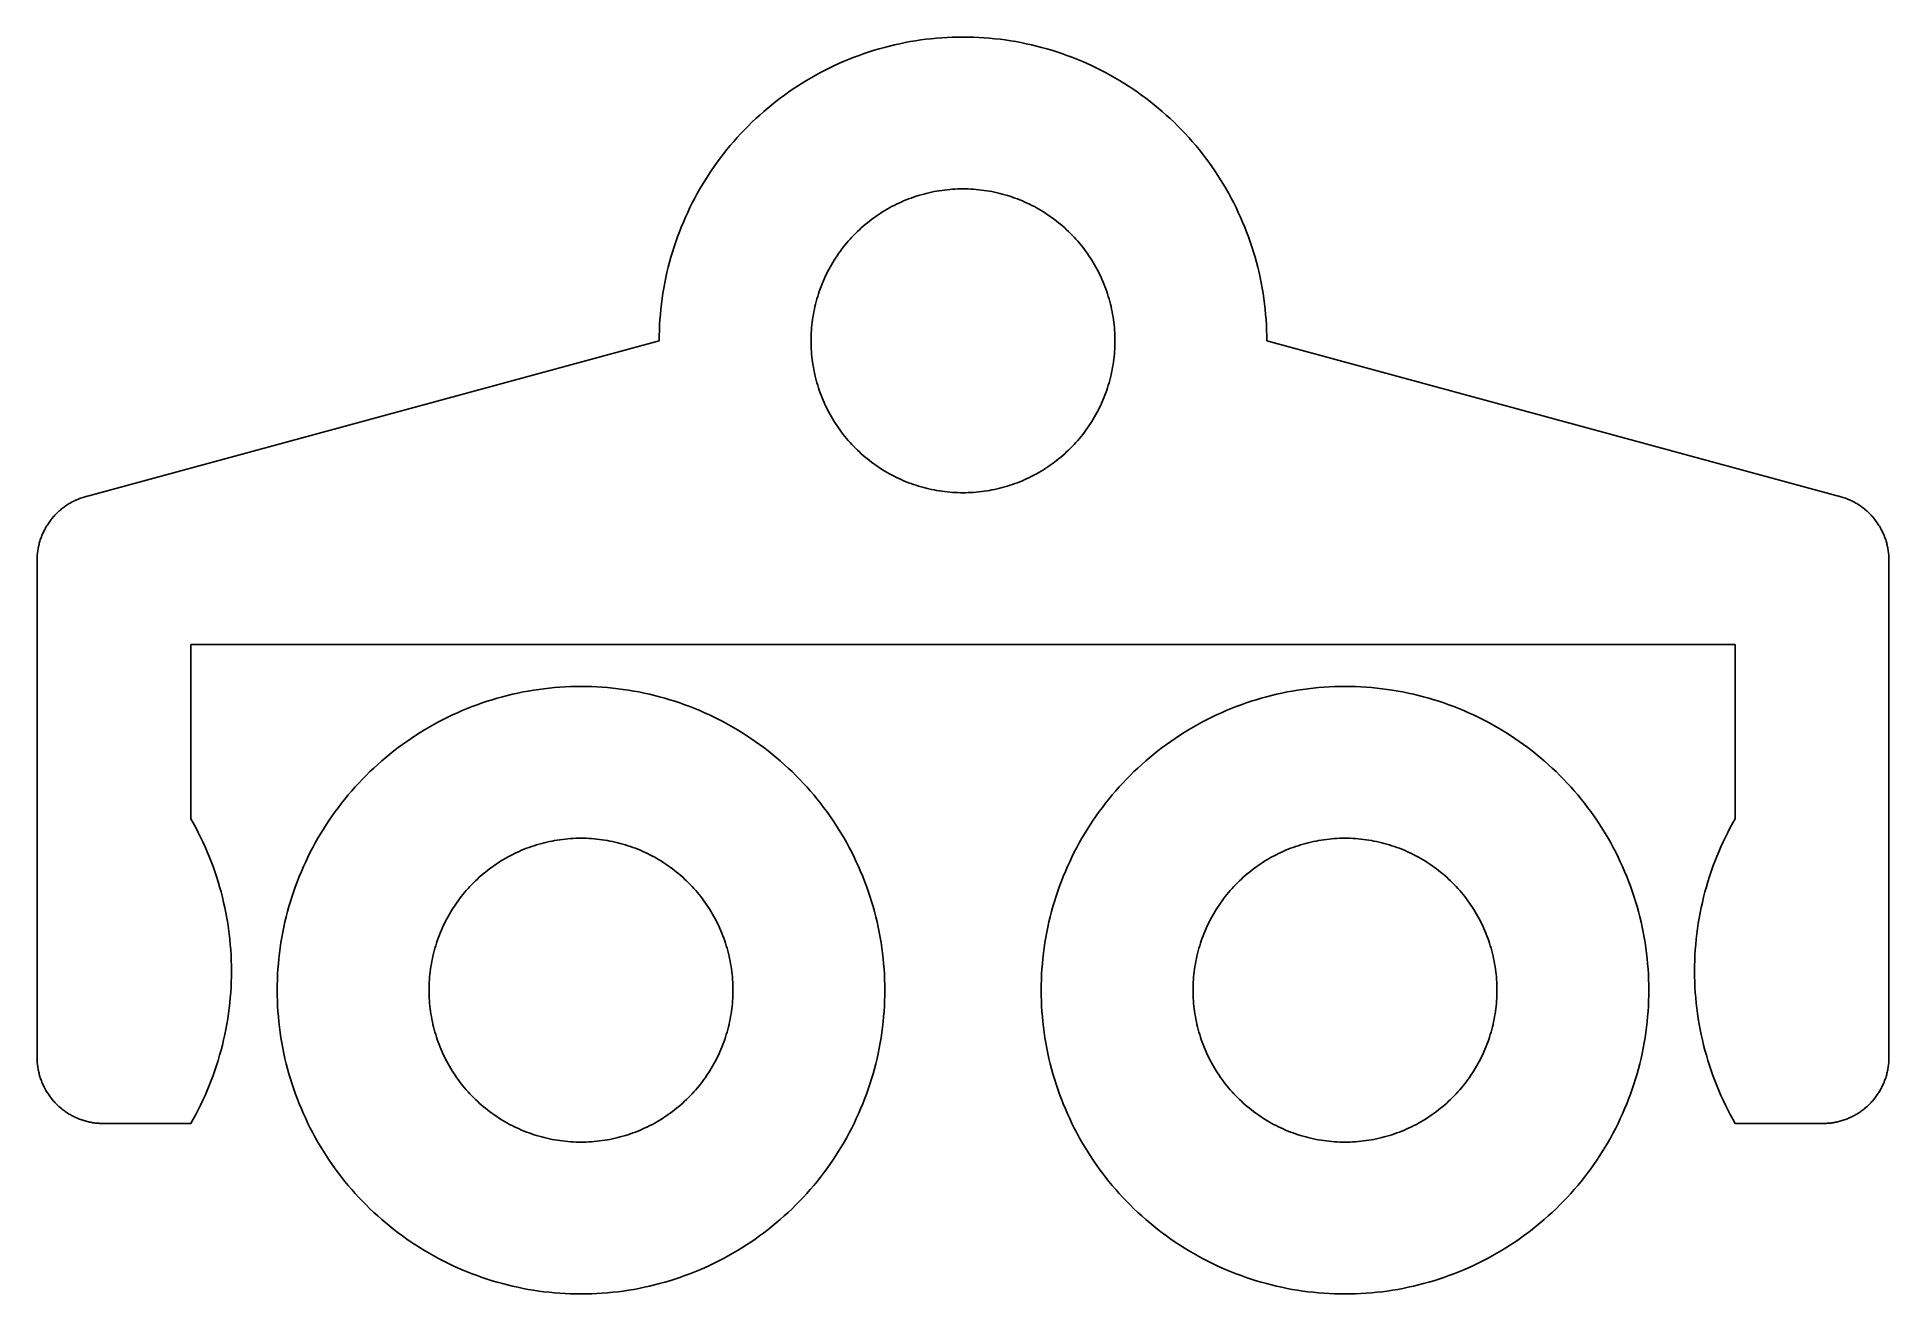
# Model space of a CAD drawing. Header units: metres. Extents: x -48.5 to 48.5, y -49.9 to 15.9.
import ezdxf

# ---------------------------------------------------------------- set-up
doc = ezdxf.new("R2010")
doc.units = ezdxf.units.M

msp = doc.modelspace()

# ---------------------------------------------------------------- linework, layer by layer
for p, q in [((-3.30693, 15.5579), (-3.57796, 15.4978)), ((-3.03491, 15.6133), (-3.30693, 15.5579)), ((-2.76195, 15.6638), (-3.03491, 15.6133)), ((-2.48816, 15.7097), (-2.76195, 15.6638)), ((-2.21361, 15.7507), (-2.48816, 15.7097)), ((-1.93839, 15.7869), (-2.21361, 15.7507)), ((-1.66257, 15.8184), (-1.93839, 15.7869)), ((-1.38625, 15.845), (-1.66257, 15.8184)), ((-1.1095, 15.8667), (-1.38625, 15.845)), ((-0.83243, 15.8837), (-1.1095, 15.8667)), ((-0.55508, 15.8958), (-0.83243, 15.8837)), ((-0.27759, 15.9031), (-0.55508, 15.8958)), ((0, 15.9055), (-0.27759, 15.9031)), ((0.27759, 15.9031), (0, 15.9055)), ((0.55508, 15.8958), (0.27759, 15.9031)), ((0.83243, 15.8837), (0.55508, 15.8958)), ((1.1095, 15.8667), (0.83243, 15.8837)), ((1.38625, 15.845), (1.1095, 15.8667)), ((1.66257, 15.8184), (1.38625, 15.845)), ((1.93839, 15.7869), (1.66257, 15.8184)), ((2.21361, 15.7507), (1.93839, 15.7869)), ((2.48816, 15.7097), (2.21361, 15.7507)), ((2.76195, 15.6638), (2.48816, 15.7097)), ((3.03491, 15.6133), (2.76195, 15.6638)), ((3.30693, 15.5579), (3.03491, 15.6133)), ((3.57796, 15.4978), (3.30693, 15.5579)), ((-6.21477, 14.6411), (-6.46935, 14.5304)), ((-5.9583, 14.7473), (-6.21477, 14.6411)), ((-5.70001, 14.8491), (-5.9583, 14.7473)), ((-5.43999, 14.9463), (-5.70001, 14.8491)), ((-5.17831, 15.0389), (-5.43999, 14.9463)), ((-4.91507, 15.127), (-5.17831, 15.0389)), ((-4.65031, 15.2105), (-4.91507, 15.127)), ((-4.38414, 15.2893), (-4.65031, 15.2105)), ((-4.11664, 15.3635), (-4.38414, 15.2893)), ((-3.84789, 15.433), (-4.11664, 15.3635)), ((-3.57796, 15.4978), (-3.84789, 15.433)), ((3.84789, 15.433), (3.57796, 15.4978)), ((4.11664, 15.3635), (3.84789, 15.433)), ((4.38414, 15.2893), (4.11664, 15.3635)), ((4.65031, 15.2105), (4.38414, 15.2893)), ((4.91507, 15.127), (4.65031, 15.2105)), ((5.17831, 15.0389), (4.91507, 15.127)), ((5.43999, 14.9463), (5.17831, 15.0389)), ((5.70001, 14.8491), (5.43999, 14.9463)), ((5.9583, 14.7473), (5.70001, 14.8491)), ((6.21477, 14.6411), (5.9583, 14.7473)), ((6.46935, 14.5304), (6.21477, 14.6411)), ((-8.19193, 13.6337), (-8.42862, 13.4886)), ((-7.95274, 13.7746), (-8.19193, 13.6337)), ((-7.71114, 13.9113), (-7.95274, 13.7746)), ((-7.46718, 14.0437), (-7.71114, 13.9113)), ((-7.22093, 14.1719), (-7.46718, 14.0437)), ((-6.9725, 14.2958), (-7.22093, 14.1719)), ((-6.72195, 14.4153), (-6.9725, 14.2958)), ((-6.46935, 14.5304), (-6.72195, 14.4153)), ((6.72195, 14.4153), (6.46935, 14.5304)), ((6.9725, 14.2958), (6.72195, 14.4153)), ((7.22093, 14.1719), (6.9725, 14.2958)), ((7.46718, 14.0437), (7.22093, 14.1719)), ((7.71114, 13.9113), (7.46718, 14.0437)), ((7.95274, 13.7746), (7.71114, 13.9113)), ((8.19193, 13.6337), (7.95274, 13.7746)), ((8.42862, 13.4886), (8.19193, 13.6337)), ((-9.57216, 12.7027), (-9.79239, 12.5337)), ((-9.34901, 12.8678), (-9.57216, 12.7027)), ((-9.12302, 13.029), (-9.34901, 12.8678)), ((-8.89424, 13.1862), (-9.12302, 13.029)), ((-8.66275, 13.3395), (-8.89424, 13.1862)), ((-8.42862, 13.4886), (-8.66275, 13.3395)), ((8.66275, 13.3395), (8.42862, 13.4886)), ((8.89424, 13.1862), (8.66275, 13.3395)), ((9.12302, 13.029), (8.89424, 13.1862)), ((9.34901, 12.8678), (9.12302, 13.029)), ((9.57216, 12.7027), (9.34901, 12.8678)), ((9.79239, 12.5337), (9.57216, 12.7027)), ((-10.6429, 11.8201), (-10.8475, 11.6325)), ((-10.4349, 12.004), (-10.6429, 11.8201)), ((-10.2238, 12.1843), (-10.4349, 12.004)), ((-10.0096, 12.3609), (-10.2238, 12.1843)), ((-9.79239, 12.5337), (-10.0096, 12.3609)), ((10.0096, 12.3609), (9.79239, 12.5337)), ((10.2238, 12.1843), (10.0096, 12.3609)), ((10.4349, 12.004), (10.2238, 12.1843)), ((10.6429, 11.8201), (10.4349, 12.004)), ((10.8475, 11.6325), (10.6429, 11.8201)), ((-11.6325, 10.8475), (-11.8201, 10.6429)), ((-11.4415, 11.0489), (-11.6325, 10.8475)), ((-11.2469, 11.2469), (-11.4415, 11.0489)), ((-11.0489, 11.4415), (-11.2469, 11.2469)), ((-10.8475, 11.6325), (-11.0489, 11.4415)), ((11.0489, 11.4415), (10.8475, 11.6325)), ((11.2469, 11.2469), (11.0489, 11.4415)), ((11.4415, 11.0489), (11.2469, 11.2469)), ((11.6325, 10.8475), (11.4415, 11.0489)), ((11.8201, 10.6429), (11.6325, 10.8475)), ((-12.5337, 9.79239), (-12.7027, 9.57216)), ((-12.3609, 10.0096), (-12.5337, 9.79239)), ((-12.1843, 10.2238), (-12.3609, 10.0096)), ((-12.004, 10.4349), (-12.1843, 10.2238)), ((-11.8201, 10.6429), (-12.004, 10.4349)), ((12.004, 10.4349), (11.8201, 10.6429)), ((12.1843, 10.2238), (12.004, 10.4349)), ((12.3609, 10.0096), (12.1843, 10.2238)), ((12.5337, 9.79239), (12.3609, 10.0096)), ((12.7027, 9.57216), (12.5337, 9.79239)), ((-13.1862, 8.89424), (-13.3395, 8.66275)), ((-13.029, 9.12302), (-13.1862, 8.89424)), ((-12.8678, 9.34901), (-13.029, 9.12302)), ((-12.7027, 9.57216), (-12.8678, 9.34901)), ((12.8678, 9.34901), (12.7027, 9.57216)), ((13.029, 9.12302), (12.8678, 9.34901)), ((13.1862, 8.89424), (13.029, 9.12302)), ((13.3395, 8.66275), (13.1862, 8.89424)), ((-13.7746, 7.95274), (-13.9113, 7.71114)), ((-13.6337, 8.19193), (-13.7746, 7.95274)), ((-13.4886, 8.42862), (-13.6337, 8.19193)), ((-13.3395, 8.66275), (-13.4886, 8.42862)), ((-1.7896, 7.75159), (-1.65404, 7.78165)), ((-1.65404, 7.78165), (-1.51797, 7.80933)), ((-1.51797, 7.80933), (-1.38145, 7.83463)), ((-1.38145, 7.83463), (-1.24451, 7.85754)), ((-1.24451, 7.85754), (-1.10718, 7.87807)), ((-1.10718, 7.87807), (-0.96953, 7.89619)), ((-0.96953, 7.89619), (-0.83157, 7.91191)), ((-0.83157, 7.91191), (-0.69336, 7.92522)), ((-0.69336, 7.92522), (-0.55495, 7.93611)), ((-0.55495, 7.93611), (-0.41635, 7.9446)), ((-0.41635, 7.9446), (-0.27763, 7.95065)), ((-0.27763, 7.95065), (-0.13884, 7.95428)), ((-0.13884, 7.95428), (0, 7.95549)), ((0, 7.95549), (0.13884, 7.95428)), ((0.13884, 7.95428), (0.27763, 7.95065)), ((0.27763, 7.95065), (0.41635, 7.9446)), ((0.41635, 7.9446), (0.55495, 7.93611)), ((0.55495, 7.93611), (0.69336, 7.92522)), ((0.69336, 7.92522), (0.83157, 7.91191)), ((0.83157, 7.91191), (0.96953, 7.89619)), ((0.96953, 7.89619), (1.10718, 7.87807)), ((1.10718, 7.87807), (1.24451, 7.85754)), ((1.24451, 7.85754), (1.38145, 7.83463)), ((1.38145, 7.83463), (1.51797, 7.80933)), ((1.51797, 7.80933), (1.65404, 7.78165)), ((1.65404, 7.78165), (1.7896, 7.75159)), ((13.4886, 8.42862), (13.3395, 8.66275)), ((13.6337, 8.19193), (13.4886, 8.42862)), ((13.7746, 7.95274), (13.6337, 8.19193)), ((13.9113, 7.71114), (13.7746, 7.95274)), ((-14.2958, 6.9725), (-14.4153, 6.72195)), ((-14.1719, 7.22093), (-14.2958, 6.9725)), ((-14.0437, 7.46718), (-14.1719, 7.22093)), ((-13.9113, 7.71114), (-14.0437, 7.46718)), ((-4.21576, 6.74664), (-4.09738, 6.81918)), ((-4.09738, 6.81918), (-3.97774, 6.88966)), ((-3.97774, 6.88966), (-3.85689, 6.95802)), ((-3.85689, 6.95802), (-3.73488, 7.02428)), ((-3.73488, 7.02428), (-3.61171, 7.08839)), ((-3.61171, 7.08839), (-3.48746, 7.15034)), ((-3.48746, 7.15034), (-3.36214, 7.21013)), ((-3.36214, 7.21013), (-3.23578, 7.2677)), ((-3.23578, 7.2677), (-3.10846, 7.32307)), ((-3.10846, 7.32307), (-2.98018, 7.37621)), ((-2.98018, 7.37621), (-2.85098, 7.42709)), ((-2.85098, 7.42709), (-2.72093, 7.47572)), ((-2.72093, 7.47572), (-2.59006, 7.52206)), ((-2.59006, 7.52206), (-2.45837, 7.56612)), ((-2.45837, 7.56612), (-2.32596, 7.60788)), ((-2.32596, 7.60788), (-2.19283, 7.64731)), ((-2.19283, 7.64731), (-2.05902, 7.68442)), ((-2.05902, 7.68442), (-1.92461, 7.71918)), ((-1.92461, 7.71918), (-1.7896, 7.75159)), ((1.7896, 7.75159), (1.92461, 7.71918)), ((1.92461, 7.71918), (2.05902, 7.68442)), ((2.05902, 7.68442), (2.19283, 7.64731)), ((2.19283, 7.64731), (2.32596, 7.60788)), ((2.32596, 7.60788), (2.45837, 7.56612)), ((2.45837, 7.56612), (2.59006, 7.52206)), ((2.59006, 7.52206), (2.72093, 7.47572)), ((2.72093, 7.47572), (2.85098, 7.42709)), ((2.85098, 7.42709), (2.98018, 7.37621)), ((2.98018, 7.37621), (3.10846, 7.32307)), ((3.10846, 7.32307), (3.23578, 7.2677)), ((3.23578, 7.2677), (3.36214, 7.21013)), ((3.36214, 7.21013), (3.48746, 7.15034)), ((3.48746, 7.15034), (3.61171, 7.08839)), ((3.61171, 7.08839), (3.73488, 7.02428)), ((3.73488, 7.02428), (3.85689, 6.95802)), ((3.85689, 6.95802), (3.97774, 6.88966)), ((3.97774, 6.88966), (4.09738, 6.81918)), ((4.09738, 6.81918), (4.21576, 6.74664)), ((14.0437, 7.46718), (13.9113, 7.71114)), ((14.1719, 7.22093), (14.0437, 7.46718)), ((14.2958, 6.9725), (14.1719, 7.22093)), ((14.4153, 6.72195), (14.2958, 6.9725)), ((-14.7473, 5.9583), (-14.8491, 5.70001)), ((-14.6411, 6.21477), (-14.7473, 5.9583)), ((-14.5304, 6.46935), (-14.6411, 6.21477)), ((-14.4153, 6.72195), (-14.5304, 6.46935)), ((-5.52635, 5.7227), (-5.42563, 5.81828)), ((-5.42563, 5.81828), (-5.32326, 5.91208)), ((-5.32326, 5.91208), (-5.21927, 6.00409)), ((-5.21927, 6.00409), (-5.11369, 6.09425)), ((-5.11369, 6.09425), (-5.00655, 6.18257)), ((-5.00655, 6.18257), (-4.89789, 6.26901)), ((-4.89789, 6.26901), (-4.78773, 6.35353)), ((-4.78773, 6.35353), (-4.67612, 6.43613)), ((-4.67612, 6.43613), (-4.56308, 6.51675)), ((-4.56308, 6.51675), (-4.44865, 6.5954)), ((-4.44865, 6.5954), (-4.33287, 6.67204)), ((-4.33287, 6.67204), (-4.21576, 6.74664)), ((4.21576, 6.74664), (4.33287, 6.67204)), ((4.33287, 6.67204), (4.44865, 6.5954)), ((4.44865, 6.5954), (4.56308, 6.51675)), ((4.56308, 6.51675), (4.67612, 6.43613)), ((4.67612, 6.43613), (4.78773, 6.35353)), ((4.78773, 6.35353), (4.89789, 6.26901)), ((4.89789, 6.26901), (5.00655, 6.18257)), ((5.00655, 6.18257), (5.11369, 6.09425)), ((5.11369, 6.09425), (5.21927, 6.00409)), ((5.21927, 6.00409), (5.32326, 5.91208)), ((5.32326, 5.91208), (5.42563, 5.81828)), ((5.42563, 5.81828), (5.52635, 5.7227)), ((14.5304, 6.46935), (14.4153, 6.72195)), ((14.6411, 6.21477), (14.5304, 6.46935)), ((14.7473, 5.9583), (14.6411, 6.21477)), ((14.8491, 5.70001), (14.7473, 5.9583)), ((-15.127, 4.91507), (-15.2105, 4.65031)), ((-15.0389, 5.17831), (-15.127, 4.91507)), ((-14.9463, 5.43999), (-15.0389, 5.17831)), ((-14.8491, 5.70001), (-14.9463, 5.43999)), ((-6.35353, 4.78773), (-6.26901, 4.89789)), ((-6.26901, 4.89789), (-6.18257, 5.00655)), ((-6.18257, 5.00655), (-6.09425, 5.11369)), ((-6.09425, 5.11369), (-6.00409, 5.21927)), ((-6.00409, 5.21927), (-5.91208, 5.32326)), ((-5.91208, 5.32326), (-5.81828, 5.42563)), ((-5.81828, 5.42563), (-5.7227, 5.52635)), ((-5.7227, 5.52635), (-5.62538, 5.62538)), ((-5.62538, 5.62538), (-5.52635, 5.7227)), ((5.52635, 5.7227), (5.62538, 5.62538)), ((5.62538, 5.62538), (5.7227, 5.52635)), ((5.7227, 5.52635), (5.81828, 5.42563)), ((5.81828, 5.42563), (5.91208, 5.32326)), ((5.91208, 5.32326), (6.00409, 5.21927)), ((6.00409, 5.21927), (6.09425, 5.11369)), ((6.09425, 5.11369), (6.18257, 5.00655)), ((6.18257, 5.00655), (6.26901, 4.89789)), ((6.26901, 4.89789), (6.35353, 4.78773)), ((14.9463, 5.43999), (14.8491, 5.70001)), ((15.0389, 5.17831), (14.9463, 5.43999)), ((15.127, 4.91507), (15.0389, 5.17831)), ((15.2105, 4.65031), (15.127, 4.91507)), ((-15.3635, 4.11664), (-15.433, 3.84789)), ((-15.2893, 4.38414), (-15.3635, 4.11664)), ((-15.2105, 4.65031), (-15.2893, 4.38414)), ((-6.95802, 3.85689), (-6.88966, 3.97774)), ((-6.88966, 3.97774), (-6.81918, 4.09738)), ((-6.81918, 4.09738), (-6.74664, 4.21576)), ((-6.74664, 4.21576), (-6.67204, 4.33287)), ((-6.67204, 4.33287), (-6.5954, 4.44865)), ((-6.5954, 4.44865), (-6.51675, 4.56308)), ((-6.51675, 4.56308), (-6.43613, 4.67612)), ((-6.43613, 4.67612), (-6.35353, 4.78773)), ((6.35353, 4.78773), (6.43613, 4.67612)), ((6.43613, 4.67612), (6.51675, 4.56308)), ((6.51675, 4.56308), (6.5954, 4.44865)), ((6.5954, 4.44865), (6.67204, 4.33287)), ((6.67204, 4.33287), (6.74664, 4.21576)), ((6.74664, 4.21576), (6.81918, 4.09738)), ((6.81918, 4.09738), (6.88966, 3.97774)), ((6.88966, 3.97774), (6.95802, 3.85689)), ((15.2893, 4.38414), (15.2105, 4.65031)), ((15.3635, 4.11664), (15.2893, 4.38414)), ((15.433, 3.84789), (15.3635, 4.11664)), ((-15.6133, 3.03491), (-15.6638, 2.76195)), ((-15.5579, 3.30693), (-15.6133, 3.03491)), ((-15.4978, 3.57796), (-15.5579, 3.30693)), ((-15.433, 3.84789), (-15.4978, 3.57796)), ((-7.42709, 2.85098), (-7.37621, 2.98018)), ((-7.37621, 2.98018), (-7.32307, 3.10846)), ((-7.32307, 3.10846), (-7.2677, 3.23578)), ((-7.2677, 3.23578), (-7.21013, 3.36214)), ((-7.21013, 3.36214), (-7.15034, 3.48746)), ((-7.15034, 3.48746), (-7.08839, 3.61171)), ((-7.08839, 3.61171), (-7.02428, 3.73488)), ((-7.02428, 3.73488), (-6.95802, 3.85689)), ((6.95802, 3.85689), (7.02428, 3.73488)), ((7.02428, 3.73488), (7.08839, 3.61171)), ((7.08839, 3.61171), (7.15034, 3.48746)), ((7.15034, 3.48746), (7.21013, 3.36214)), ((7.21013, 3.36214), (7.2677, 3.23578)), ((7.2677, 3.23578), (7.32307, 3.10846)), ((7.32307, 3.10846), (7.37621, 2.98018)), ((7.37621, 2.98018), (7.42709, 2.85098)), ((15.4978, 3.57796), (15.433, 3.84789)), ((15.5579, 3.30693), (15.4978, 3.57796)), ((15.6133, 3.03491), (15.5579, 3.30693)), ((15.6638, 2.76195), (15.6133, 3.03491)), ((-15.7507, 2.21361), (-15.7869, 1.93839)), ((-15.7097, 2.48816), (-15.7507, 2.21361)), ((-15.6638, 2.76195), (-15.7097, 2.48816)), ((-7.71918, 1.92461), (-7.68442, 2.05902)), ((-7.68442, 2.05902), (-7.64731, 2.19283)), ((-7.64731, 2.19283), (-7.60788, 2.32596)), ((-7.60788, 2.32596), (-7.56612, 2.45837)), ((-7.56612, 2.45837), (-7.52206, 2.59006)), ((-7.52206, 2.59006), (-7.47572, 2.72093)), ((-7.47572, 2.72093), (-7.42709, 2.85098)), ((7.42709, 2.85098), (7.47572, 2.72093)), ((7.47572, 2.72093), (7.52206, 2.59006)), ((7.52206, 2.59006), (7.56612, 2.45837)), ((7.56612, 2.45837), (7.60788, 2.32596)), ((7.60788, 2.32596), (7.64731, 2.19283)), ((7.64731, 2.19283), (7.68442, 2.05902)), ((7.68442, 2.05902), (7.71918, 1.92461)), ((15.7097, 2.48816), (15.6638, 2.76195)), ((15.7507, 2.21361), (15.7097, 2.48816)), ((15.7869, 1.93839), (15.7507, 2.21361)), ((-15.8667, 1.1095), (-15.8837, 0.83243)), ((-15.845, 1.38625), (-15.8667, 1.1095)), ((-15.8184, 1.66257), (-15.845, 1.38625)), ((-15.7869, 1.93839), (-15.8184, 1.66257)), ((-7.89619, 0.96953), (-7.87807, 1.10718)), ((-7.87807, 1.10718), (-7.85754, 1.24451)), ((-7.85754, 1.24451), (-7.83463, 1.38145)), ((-7.83463, 1.38145), (-7.80933, 1.51797)), ((-7.80933, 1.51797), (-7.78165, 1.65404)), ((-7.78165, 1.65404), (-7.75159, 1.7896)), ((-7.75159, 1.7896), (-7.71918, 1.92461)), ((7.71918, 1.92461), (7.75159, 1.7896)), ((7.75159, 1.7896), (7.78165, 1.65404)), ((7.78165, 1.65404), (7.80933, 1.51797)), ((7.80933, 1.51797), (7.83463, 1.38145)), ((7.83463, 1.38145), (7.85754, 1.24451)), ((7.85754, 1.24451), (7.87807, 1.10718)), ((7.87807, 1.10718), (7.89619, 0.96953)), ((15.8184, 1.66257), (15.7869, 1.93839)), ((15.845, 1.38625), (15.8184, 1.66257)), ((15.8667, 1.1095), (15.845, 1.38625)), ((15.8837, 0.83243), (15.8667, 1.1095)), ((-15.9055, 0), (-45.7681, -8.11394)), ((-15.9031, 0.27759), (-15.9055, 0)), ((-15.8958, 0.55508), (-15.9031, 0.27759)), ((-15.8837, 0.83243), (-15.8958, 0.55508)), ((-7.95549, 0), (-7.95428, 0.13884)), ((-7.95428, -0.13884), (-7.95549, 0)), ((-7.95428, 0.13884), (-7.95065, 0.27763)), ((-7.95065, 0.27763), (-7.9446, 0.41635)), ((-7.9446, 0.41635), (-7.93611, 0.55495)), ((-7.93611, 0.55495), (-7.92522, 0.69336)), ((-7.92522, 0.69336), (-7.91191, 0.83157)), ((-7.91191, 0.83157), (-7.89619, 0.96953)), ((7.89619, 0.96953), (7.91191, 0.83157)), ((7.91191, 0.83157), (7.92522, 0.69336)), ((7.92522, 0.69336), (7.93611, 0.55495)), ((7.93611, 0.55495), (7.9446, 0.41635)), ((7.9446, 0.41635), (7.95065, 0.27763)), ((7.95065, 0.27763), (7.95428, 0.13884)), ((7.95428, 0.13884), (7.95549, 0)), ((7.95549, 0), (7.95428, -0.13884)), ((15.8958, 0.55508), (15.8837, 0.83243)), ((15.9031, 0.27759), (15.8958, 0.55508)), ((15.9055, 0), (15.9031, 0.27759)), ((45.7681, -8.11394), (15.9055, 0)), ((-7.95065, -0.27763), (-7.95428, -0.13884)), ((-7.9446, -0.41635), (-7.95065, -0.27763)), ((-7.93611, -0.55495), (-7.9446, -0.41635)), ((-7.92522, -0.69336), (-7.93611, -0.55495)), ((-7.91191, -0.83157), (-7.92522, -0.69336)), ((-7.89619, -0.96953), (-7.91191, -0.83157)), ((-7.87807, -1.10718), (-7.89619, -0.96953)), ((7.89619, -0.96953), (7.87807, -1.10718)), ((7.91191, -0.83157), (7.89619, -0.96953)), ((7.92522, -0.69336), (7.91191, -0.83157)), ((7.93611, -0.55495), (7.92522, -0.69336)), ((7.9446, -0.41635), (7.93611, -0.55495)), ((7.95065, -0.27763), (7.9446, -0.41635)), ((7.95428, -0.13884), (7.95065, -0.27763)), ((-7.85754, -1.24451), (-7.87807, -1.10718)), ((-7.83463, -1.38145), (-7.85754, -1.24451)), ((-7.80933, -1.51797), (-7.83463, -1.38145)), ((-7.78165, -1.65404), (-7.80933, -1.51797)), ((-7.75159, -1.7896), (-7.78165, -1.65404)), ((-7.71918, -1.92461), (-7.75159, -1.7896)), ((-7.68442, -2.05902), (-7.71918, -1.92461)), ((7.71918, -1.92461), (7.68442, -2.05902)), ((7.75159, -1.7896), (7.71918, -1.92461)), ((7.78165, -1.65404), (7.75159, -1.7896)), ((7.80933, -1.51797), (7.78165, -1.65404)), ((7.83463, -1.38145), (7.80933, -1.51797)), ((7.85754, -1.24451), (7.83463, -1.38145)), ((7.87807, -1.10718), (7.85754, -1.24451)), ((-7.64731, -2.19283), (-7.68442, -2.05902)), ((-7.60788, -2.32596), (-7.64731, -2.19283)), ((-7.56612, -2.45837), (-7.60788, -2.32596)), ((-7.52206, -2.59006), (-7.56612, -2.45837)), ((-7.47572, -2.72093), (-7.52206, -2.59006)), ((-7.42709, -2.85098), (-7.47572, -2.72093)), ((-7.37621, -2.98018), (-7.42709, -2.85098)), ((7.42709, -2.85098), (7.37621, -2.98018)), ((7.47572, -2.72093), (7.42709, -2.85098)), ((7.52206, -2.59006), (7.47572, -2.72093)), ((7.56612, -2.45837), (7.52206, -2.59006)), ((7.60788, -2.32596), (7.56612, -2.45837)), ((7.64731, -2.19283), (7.60788, -2.32596)), ((7.68442, -2.05902), (7.64731, -2.19283)), ((-7.32307, -3.10846), (-7.37621, -2.98018)), ((-7.2677, -3.23578), (-7.32307, -3.10846)), ((-7.21013, -3.36214), (-7.2677, -3.23578)), ((-7.15034, -3.48746), (-7.21013, -3.36214)), ((-7.08839, -3.61171), (-7.15034, -3.48746)), ((-7.02428, -3.73488), (-7.08839, -3.61171)), ((-6.95802, -3.85689), (-7.02428, -3.73488)), ((-6.88966, -3.97774), (-6.95802, -3.85689)), ((6.95802, -3.85689), (6.88966, -3.97774)), ((7.02428, -3.73488), (6.95802, -3.85689)), ((7.08839, -3.61171), (7.02428, -3.73488)), ((7.15034, -3.48746), (7.08839, -3.61171)), ((7.21013, -3.36214), (7.15034, -3.48746)), ((7.2677, -3.23578), (7.21013, -3.36214)), ((7.32307, -3.10846), (7.2677, -3.23578)), ((7.37621, -2.98018), (7.32307, -3.10846)), ((-6.81918, -4.09738), (-6.88966, -3.97774)), ((-6.74664, -4.21576), (-6.81918, -4.09738)), ((-6.67204, -4.33287), (-6.74664, -4.21576)), ((-6.5954, -4.44865), (-6.67204, -4.33287)), ((-6.51675, -4.56308), (-6.5954, -4.44865)), ((-6.43613, -4.67612), (-6.51675, -4.56308)), ((-6.35353, -4.78773), (-6.43613, -4.67612)), ((-6.26901, -4.89789), (-6.35353, -4.78773)), ((6.35353, -4.78773), (6.26901, -4.89789)), ((6.43613, -4.67612), (6.35353, -4.78773)), ((6.51675, -4.56308), (6.43613, -4.67612)), ((6.5954, -4.44865), (6.51675, -4.56308)), ((6.67204, -4.33287), (6.5954, -4.44865)), ((6.74664, -4.21576), (6.67204, -4.33287)), ((6.81918, -4.09738), (6.74664, -4.21576)), ((6.88966, -3.97774), (6.81918, -4.09738)), ((-6.18257, -5.00655), (-6.26901, -4.89789)), ((-6.09425, -5.11369), (-6.18257, -5.00655)), ((-6.00409, -5.21927), (-6.09425, -5.11369)), ((-5.91208, -5.32326), (-6.00409, -5.21927)), ((-5.81828, -5.42563), (-5.91208, -5.32326)), ((-5.7227, -5.52635), (-5.81828, -5.42563)), ((-5.62538, -5.62538), (-5.7227, -5.52635)), ((-5.52635, -5.7227), (-5.62538, -5.62538)), ((-5.42563, -5.81828), (-5.52635, -5.7227)), ((5.52635, -5.7227), (5.42563, -5.81828)), ((5.62538, -5.62538), (5.52635, -5.7227)), ((5.7227, -5.52635), (5.62538, -5.62538)), ((5.81828, -5.42563), (5.7227, -5.52635)), ((5.91208, -5.32326), (5.81828, -5.42563)), ((6.00409, -5.21927), (5.91208, -5.32326)), ((6.09425, -5.11369), (6.00409, -5.21927)), ((6.18257, -5.00655), (6.09425, -5.11369)), ((6.26901, -4.89789), (6.18257, -5.00655)), ((-5.32326, -5.91208), (-5.42563, -5.81828)), ((-5.21927, -6.00409), (-5.32326, -5.91208)), ((-5.11369, -6.09425), (-5.21927, -6.00409)), ((-5.00655, -6.18257), (-5.11369, -6.09425)), ((-4.89789, -6.26901), (-5.00655, -6.18257)), ((-4.78773, -6.35353), (-4.89789, -6.26901)), ((-4.67612, -6.43613), (-4.78773, -6.35353)), ((-4.56308, -6.51675), (-4.67612, -6.43613)), ((-4.44865, -6.5954), (-4.56308, -6.51675)), ((-4.33287, -6.67204), (-4.44865, -6.5954)), ((-4.21576, -6.74664), (-4.33287, -6.67204)), ((-4.09738, -6.81918), (-4.21576, -6.74664)), ((4.21576, -6.74664), (4.09738, -6.81918)), ((4.33287, -6.67204), (4.21576, -6.74664)), ((4.44865, -6.5954), (4.33287, -6.67204)), ((4.56308, -6.51675), (4.44865, -6.5954)), ((4.67612, -6.43613), (4.56308, -6.51675)), ((4.78773, -6.35353), (4.67612, -6.43613)), ((4.89789, -6.26901), (4.78773, -6.35353)), ((5.00655, -6.18257), (4.89789, -6.26901)), ((5.11369, -6.09425), (5.00655, -6.18257)), ((5.21927, -6.00409), (5.11369, -6.09425)), ((5.32326, -5.91208), (5.21927, -6.00409)), ((5.42563, -5.81828), (5.32326, -5.91208)), ((-3.97774, -6.88966), (-4.09738, -6.81918)), ((-3.85689, -6.95802), (-3.97774, -6.88966)), ((-3.73488, -7.02428), (-3.85689, -6.95802)), ((-3.61171, -7.08839), (-3.73488, -7.02428)), ((-3.48746, -7.15034), (-3.61171, -7.08839)), ((-3.36214, -7.21013), (-3.48746, -7.15034)), ((-3.23578, -7.2677), (-3.36214, -7.21013)), ((-3.10846, -7.32307), (-3.23578, -7.2677)), ((-2.98018, -7.37621), (-3.10846, -7.32307)), ((-2.85098, -7.42709), (-2.98018, -7.37621)), ((-2.72093, -7.47572), (-2.85098, -7.42709)), ((-2.59006, -7.52206), (-2.72093, -7.47572)), ((-2.45837, -7.56612), (-2.59006, -7.52206)), ((-2.32596, -7.60788), (-2.45837, -7.56612)), ((-2.19283, -7.64731), (-2.32596, -7.60788)), ((-2.05902, -7.68442), (-2.19283, -7.64731)), ((-1.92461, -7.71918), (-2.05902, -7.68442)), ((-1.7896, -7.75159), (-1.92461, -7.71918)), ((-1.65404, -7.78165), (-1.7896, -7.75159)), ((1.7896, -7.75159), (1.65404, -7.78165)), ((1.92461, -7.71918), (1.7896, -7.75159)), ((2.05902, -7.68442), (1.92461, -7.71918)), ((2.19283, -7.64731), (2.05902, -7.68442)), ((2.32596, -7.60788), (2.19283, -7.64731)), ((2.45837, -7.56612), (2.32596, -7.60788)), ((2.59006, -7.52206), (2.45837, -7.56612)), ((2.72093, -7.47572), (2.59006, -7.52206)), ((2.85098, -7.42709), (2.72093, -7.47572)), ((2.98018, -7.37621), (2.85098, -7.42709)), ((3.10846, -7.32307), (2.98018, -7.37621)), ((3.23578, -7.2677), (3.10846, -7.32307)), ((3.36214, -7.21013), (3.23578, -7.2677)), ((3.48746, -7.15034), (3.36214, -7.21013)), ((3.61171, -7.08839), (3.48746, -7.15034)), ((3.73488, -7.02428), (3.61171, -7.08839)), ((3.85689, -6.95802), (3.73488, -7.02428)), ((3.97774, -6.88966), (3.85689, -6.95802)), ((4.09738, -6.81918), (3.97774, -6.88966)), ((-47.0496, -8.6927), (-47.0983, -8.72873)), ((-47.0003, -8.65753), (-47.0496, -8.6927)), ((-46.9504, -8.62323), (-47.0003, -8.65753)), ((-46.8999, -8.5898), (-46.9504, -8.62323)), ((-46.8488, -8.55727), (-46.8999, -8.5898)), ((-46.7972, -8.52562), (-46.8488, -8.55727)), ((-46.745, -8.49489), (-46.7972, -8.52562)), ((-46.6923, -8.46506), (-46.745, -8.49489)), ((-46.6391, -8.43616), (-46.6923, -8.46506)), ((-46.5853, -8.4082), (-46.6391, -8.43616)), ((-46.5311, -8.38118), (-46.5853, -8.4082)), ((-46.4765, -8.3551), (-46.5311, -8.38118)), ((-46.4214, -8.32999), (-46.4765, -8.3551)), ((-46.3658, -8.30585), (-46.4214, -8.32999)), ((-46.3099, -8.28267), (-46.3658, -8.30585)), ((-46.2535, -8.26047), (-46.3099, -8.28267)), ((-46.1968, -8.23926), (-46.2535, -8.26047)), ((-46.1394, -8.21895), (-46.1968, -8.23926)), ((-46.0705, -8.19611), (-46.14, -8.215)), ((-46.14, -8.215), (-46.1394, -8.21895)), ((-46.0245, -8.18161), (-46.0705, -8.19611)), ((-45.9665, -8.16441), (-46.0245, -8.18161)), ((-45.9081, -8.14822), (-45.9665, -8.16441)), ((-45.8495, -8.13307), (-45.9081, -8.14822)), ((-45.7906, -8.11893), (-45.8495, -8.13307)), ((-45.7681, -8.11394), (-45.7906, -8.11893)), ((-1.51797, -7.80933), (-1.65404, -7.78165)), ((-1.38145, -7.83463), (-1.51797, -7.80933)), ((-1.24451, -7.85754), (-1.38145, -7.83463)), ((-1.10718, -7.87807), (-1.24451, -7.85754)), ((-0.96953, -7.89619), (-1.10718, -7.87807)), ((-0.83157, -7.91191), (-0.96953, -7.89619)), ((-0.69336, -7.92522), (-0.83157, -7.91191)), ((-0.55495, -7.93611), (-0.69336, -7.92522)), ((-0.41635, -7.9446), (-0.55495, -7.93611)), ((-0.27763, -7.95065), (-0.41635, -7.9446)), ((-0.13884, -7.95428), (-0.27763, -7.95065)), ((0, -7.95549), (-0.13884, -7.95428)), ((0.13884, -7.95428), (0, -7.95549)), ((0.27763, -7.95065), (0.13884, -7.95428)), ((0.41635, -7.9446), (0.27763, -7.95065)), ((0.55495, -7.93611), (0.41635, -7.9446)), ((0.69336, -7.92522), (0.55495, -7.93611)), ((0.83157, -7.91191), (0.69336, -7.92522)), ((0.96953, -7.89619), (0.83157, -7.91191)), ((1.10718, -7.87807), (0.96953, -7.89619)), ((1.24451, -7.85754), (1.10718, -7.87807)), ((1.38145, -7.83463), (1.24451, -7.85754)), ((1.51797, -7.80933), (1.38145, -7.83463)), ((1.65404, -7.78165), (1.51797, -7.80933)), ((45.7906, -8.11893), (45.7681, -8.11394)), ((45.8495, -8.13307), (45.7906, -8.11893)), ((45.9081, -8.14822), (45.8495, -8.13307)), ((45.9665, -8.16441), (45.9081, -8.14822)), ((46.0245, -8.18161), (45.9665, -8.16441)), ((46.0705, -8.19611), (46.0245, -8.18161)), ((46.14, -8.215), (46.0705, -8.19611)), ((46.1394, -8.21895), (46.14, -8.215)), ((46.1968, -8.23926), (46.1394, -8.21895)), ((46.2535, -8.26047), (46.1968, -8.23926)), ((46.3099, -8.28267), (46.2535, -8.26047)), ((46.3658, -8.30585), (46.3099, -8.28267)), ((46.4214, -8.32999), (46.3658, -8.30585)), ((46.4765, -8.3551), (46.4214, -8.32999)), ((46.5311, -8.38118), (46.4765, -8.3551)), ((46.5853, -8.4082), (46.5311, -8.38118)), ((46.6391, -8.43616), (46.5853, -8.4082)), ((46.6923, -8.46506), (46.6391, -8.43616)), ((46.745, -8.49489), (46.6923, -8.46506)), ((46.7972, -8.52562), (46.745, -8.49489)), ((46.8488, -8.55727), (46.7972, -8.52562)), ((46.8999, -8.5898), (46.8488, -8.55727)), ((46.9504, -8.62323), (46.8999, -8.5898)), ((47.0003, -8.65753), (46.9504, -8.62323)), ((47.0496, -8.6927), (47.0003, -8.65753)), ((47.0983, -8.72873), (47.0496, -8.6927)), ((-47.9527, -9.66118), (-47.9844, -9.71281)), ((-47.9202, -9.61009), (-47.9527, -9.66118)), ((-47.8867, -9.55959), (-47.9202, -9.61009)), ((-47.8524, -9.50969), (-47.8867, -9.55959)), ((-47.8173, -9.46037), (-47.8524, -9.50969)), ((-47.7812, -9.4117), (-47.8173, -9.46037)), ((-47.7444, -9.36365), (-47.7812, -9.4117)), ((-47.7067, -9.31625), (-47.7444, -9.36365)), ((-47.6682, -9.26952), (-47.7067, -9.31625)), ((-47.6288, -9.22346), (-47.6682, -9.26952)), ((-47.5887, -9.17812), (-47.6288, -9.22346)), ((-47.5478, -9.13345), (-47.5887, -9.17812)), ((-47.5061, -9.08952), (-47.5478, -9.13345)), ((-47.4637, -9.04633), (-47.5061, -9.08952)), ((-47.4205, -9.00388), (-47.4637, -9.04633)), ((-47.3765, -8.96219), (-47.4205, -9.00388)), ((-47.3319, -8.92128), (-47.3765, -8.96219)), ((-47.2865, -8.88115), (-47.3319, -8.92128)), ((-47.2405, -8.84181), (-47.2865, -8.88115)), ((-47.1937, -8.8033), (-47.2405, -8.84181)), ((-47.1463, -8.76559), (-47.1937, -8.8033)), ((-47.0983, -8.72873), (-47.1463, -8.76559)), ((47.1463, -8.76559), (47.0983, -8.72873)), ((47.1937, -8.8033), (47.1463, -8.76559)), ((47.2405, -8.84181), (47.1937, -8.8033)), ((47.2865, -8.88115), (47.2405, -8.84181)), ((47.3319, -8.92128), (47.2865, -8.88115)), ((47.3765, -8.96219), (47.3319, -8.92128)), ((47.4205, -9.00388), (47.3765, -8.96219)), ((47.4637, -9.04633), (47.4205, -9.00388)), ((47.5061, -9.08952), (47.4637, -9.04633)), ((47.5478, -9.13345), (47.5061, -9.08952)), ((47.5887, -9.17812), (47.5478, -9.13345)), ((47.6288, -9.22346), (47.5887, -9.17812)), ((47.6682, -9.26952), (47.6288, -9.22346)), ((47.7067, -9.31625), (47.6682, -9.26952)), ((47.7444, -9.36365), (47.7067, -9.31625)), ((47.7812, -9.4117), (47.7444, -9.36365)), ((47.8173, -9.46037), (47.7812, -9.4117)), ((47.8524, -9.50969), (47.8173, -9.46037)), ((47.8867, -9.55959), (47.8524, -9.50969)), ((47.9202, -9.61009), (47.8867, -9.55959)), ((47.9527, -9.66118), (47.9202, -9.61009)), ((47.9844, -9.71281), (47.9527, -9.66118)), ((-48.3769, -10.6605), (-48.3911, -10.7194)), ((-48.3618, -10.6019), (-48.3769, -10.6605)), ((-48.3456, -10.5435), (-48.3618, -10.6019)), ((-48.3284, -10.4855), (-48.3456, -10.5435)), ((-48.3102, -10.4277), (-48.3284, -10.4855)), ((-48.2909, -10.3703), (-48.3102, -10.4277)), ((-48.2707, -10.3132), (-48.2909, -10.3703)), ((-48.2495, -10.2565), (-48.2707, -10.3132)), ((-48.2273, -10.2001), (-48.2495, -10.2565)), ((-48.2041, -10.1441), (-48.2273, -10.2001)), ((-48.18, -10.0886), (-48.2041, -10.1441)), ((-48.1549, -10.0335), (-48.18, -10.0886)), ((-48.1288, -9.97885), (-48.1549, -10.0335)), ((-48.1018, -9.92465), (-48.1288, -9.97885)), ((-48.0738, -9.87093), (-48.1018, -9.92465)), ((-48.0449, -9.8177), (-48.0738, -9.87093)), ((-48.0151, -9.765), (-48.0449, -9.8177)), ((-47.9844, -9.71281), (-48.0151, -9.765)), ((48.0151, -9.765), (47.9844, -9.71281)), ((48.0449, -9.8177), (48.0151, -9.765)), ((48.0738, -9.87093), (48.0449, -9.8177)), ((48.1018, -9.92465), (48.0738, -9.87093)), ((48.1288, -9.97885), (48.1018, -9.92465)), ((48.1549, -10.0335), (48.1288, -9.97885)), ((48.18, -10.0886), (48.1549, -10.0335)), ((48.2041, -10.1441), (48.18, -10.0886)), ((48.2273, -10.2001), (48.2041, -10.1441)), ((48.2495, -10.2565), (48.2273, -10.2001)), ((48.2707, -10.3132), (48.2495, -10.2565)), ((48.2909, -10.3703), (48.2707, -10.3132)), ((48.3102, -10.4277), (48.2909, -10.3703)), ((48.3284, -10.4855), (48.3102, -10.4277)), ((48.3456, -10.5435), (48.3284, -10.4855)), ((48.3618, -10.6019), (48.3456, -10.5435)), ((48.3769, -10.6605), (48.3618, -10.6019)), ((48.3911, -10.7194), (48.3769, -10.6605)), ((-48.4795, -11.4394), (-48.48, -11.5)), ((-48.48, -11.5), (-48.4799, -11.51)), ((-48.4799, -11.51), (-48.48, -11.51)), ((-48.48, -11.51), (-48.48, -37.51)), ((-48.4779, -11.3789), (-48.4795, -11.4394)), ((-48.4752, -11.3184), (-48.4779, -11.3789)), ((-48.4715, -11.2579), (-48.4752, -11.3184)), ((-48.4668, -11.1976), (-48.4715, -11.2579)), ((-48.461, -11.1373), (-48.4668, -11.1976)), ((-48.4541, -11.0771), (-48.461, -11.1373)), ((-48.4462, -11.0171), (-48.4541, -11.0771)), ((-48.4373, -10.9572), (-48.4462, -11.0171)), ((-48.4273, -10.8974), (-48.4373, -10.9572)), ((-48.4162, -10.8379), (-48.4273, -10.8974)), ((-48.4042, -10.7785), (-48.4162, -10.8379)), ((-48.3911, -10.7194), (-48.4042, -10.7785)), ((48.4042, -10.7785), (48.3911, -10.7194)), ((48.4162, -10.8379), (48.4042, -10.7785)), ((48.4273, -10.8974), (48.4162, -10.8379)), ((48.4373, -10.9572), (48.4273, -10.8974)), ((48.4462, -11.0171), (48.4373, -10.9572)), ((48.4541, -11.0771), (48.4462, -11.0171)), ((48.461, -11.1373), (48.4541, -11.0771)), ((48.4668, -11.1976), (48.461, -11.1373)), ((48.4715, -11.2579), (48.4668, -11.1976)), ((48.4752, -11.3184), (48.4715, -11.2579)), ((48.4779, -11.3789), (48.4752, -11.3184)), ((48.4795, -11.4394), (48.4779, -11.3789)), ((48.48, -11.5), (48.4795, -11.4394)), ((48.4799, -11.51), (48.48, -11.5)), ((48.48, -11.51), (48.4799, -11.51)), ((48.48, -37.51), (48.48, -11.51)), ((-40.43, -25.024), (-40.43, -15.9055)), ((-40.43, -15.9055), (40.43, -15.9055)), ((40.43, -15.9055), (40.43, -25.024)), ((-23.0349, -18.3867), (-23.3069, -18.4421)), ((-22.7619, -18.3362), (-23.0349, -18.3867)), ((-22.4882, -18.2903), (-22.7619, -18.3362)), ((-22.2136, -18.2493), (-22.4882, -18.2903)), ((-21.9384, -18.2131), (-22.2136, -18.2493)), ((-21.6626, -18.1816), (-21.9384, -18.2131)), ((-21.3862, -18.155), (-21.6626, -18.1816)), ((-21.1095, -18.1333), (-21.3862, -18.155)), ((-20.8324, -18.1163), (-21.1095, -18.1333)), ((-20.5551, -18.1042), (-20.8324, -18.1163)), ((-20.2776, -18.0969), (-20.5551, -18.1042)), ((-20, -18.0945), (-20.2776, -18.0969)), ((-19.7224, -18.0969), (-20, -18.0945)), ((-19.4449, -18.1042), (-19.7224, -18.0969)), ((-19.1676, -18.1163), (-19.4449, -18.1042)), ((-18.8905, -18.1333), (-19.1676, -18.1163)), ((-18.6138, -18.155), (-18.8905, -18.1333)), ((-18.3374, -18.1816), (-18.6138, -18.155)), ((-18.0616, -18.2131), (-18.3374, -18.1816)), ((-17.7864, -18.2493), (-18.0616, -18.2131)), ((-17.5118, -18.2903), (-17.7864, -18.2493)), ((-17.2381, -18.3362), (-17.5118, -18.2903)), ((-16.9651, -18.3867), (-17.2381, -18.3362)), ((-16.6931, -18.4421), (-16.9651, -18.3867)), ((16.9651, -18.3867), (16.6931, -18.4421)), ((17.2381, -18.3362), (16.9651, -18.3867)), ((17.5118, -18.2903), (17.2381, -18.3362)), ((17.7864, -18.2493), (17.5118, -18.2903)), ((18.0616, -18.2131), (17.7864, -18.2493)), ((18.3374, -18.1816), (18.0616, -18.2131)), ((18.6138, -18.155), (18.3374, -18.1816)), ((18.8905, -18.1333), (18.6138, -18.155)), ((19.1676, -18.1163), (18.8905, -18.1333)), ((19.4449, -18.1042), (19.1676, -18.1163)), ((19.7224, -18.0969), (19.4449, -18.1042)), ((20, -18.0945), (19.7224, -18.0969)), ((20.2776, -18.0969), (20, -18.0945)), ((20.5551, -18.1042), (20.2776, -18.0969)), ((20.8324, -18.1163), (20.5551, -18.1042)), ((21.1095, -18.1333), (20.8324, -18.1163)), ((21.3862, -18.155), (21.1095, -18.1333)), ((21.6626, -18.1816), (21.3862, -18.155)), ((21.9384, -18.2131), (21.6626, -18.1816)), ((22.2136, -18.2493), (21.9384, -18.2131)), ((22.4882, -18.2903), (22.2136, -18.2493)), ((22.7619, -18.3362), (22.4882, -18.2903)), ((23.0349, -18.3867), (22.7619, -18.3362)), ((23.3069, -18.4421), (23.0349, -18.3867)), ((-26.2148, -19.3589), (-26.4693, -19.4696)), ((-25.9583, -19.2527), (-26.2148, -19.3589)), ((-25.7, -19.1509), (-25.9583, -19.2527)), ((-25.44, -19.0537), (-25.7, -19.1509)), ((-25.1783, -18.9611), (-25.44, -19.0537)), ((-24.9151, -18.873), (-25.1783, -18.9611)), ((-24.6503, -18.7895), (-24.9151, -18.873)), ((-24.3841, -18.7107), (-24.6503, -18.7895)), ((-24.1166, -18.6365), (-24.3841, -18.7107)), ((-23.8479, -18.567), (-24.1166, -18.6365)), ((-23.578, -18.5022), (-23.8479, -18.567)), ((-23.3069, -18.4421), (-23.578, -18.5022)), ((-16.422, -18.5022), (-16.6931, -18.4421)), ((-16.1521, -18.567), (-16.422, -18.5022)), ((-15.8834, -18.6365), (-16.1521, -18.567)), ((-15.6159, -18.7107), (-15.8834, -18.6365)), ((-15.3497, -18.7895), (-15.6159, -18.7107)), ((-15.0849, -18.873), (-15.3497, -18.7895)), ((-14.8217, -18.9611), (-15.0849, -18.873)), ((-14.56, -19.0537), (-14.8217, -18.9611)), ((-14.3, -19.1509), (-14.56, -19.0537)), ((-14.0417, -19.2527), (-14.3, -19.1509)), ((-13.7852, -19.3589), (-14.0417, -19.2527)), ((-13.5307, -19.4696), (-13.7852, -19.3589)), ((13.7852, -19.3589), (13.5307, -19.4696)), ((14.0417, -19.2527), (13.7852, -19.3589)), ((14.3, -19.1509), (14.0417, -19.2527)), ((14.56, -19.0537), (14.3, -19.1509)), ((14.8217, -18.9611), (14.56, -19.0537)), ((15.0849, -18.873), (14.8217, -18.9611)), ((15.3497, -18.7895), (15.0849, -18.873)), ((15.6159, -18.7107), (15.3497, -18.7895)), ((15.8834, -18.6365), (15.6159, -18.7107)), ((16.1521, -18.567), (15.8834, -18.6365)), ((16.422, -18.5022), (16.1521, -18.567)), ((16.6931, -18.4421), (16.422, -18.5022)), ((23.578, -18.5022), (23.3069, -18.4421)), ((23.8479, -18.567), (23.578, -18.5022)), ((24.1166, -18.6365), (23.8479, -18.567)), ((24.3841, -18.7107), (24.1166, -18.6365)), ((24.6503, -18.7895), (24.3841, -18.7107)), ((24.9151, -18.873), (24.6503, -18.7895)), ((25.1783, -18.9611), (24.9151, -18.873)), ((25.44, -19.0537), (25.1783, -18.9611)), ((25.7, -19.1509), (25.44, -19.0537)), ((25.9583, -19.2527), (25.7, -19.1509)), ((26.2148, -19.3589), (25.9583, -19.2527)), ((26.4693, -19.4696), (26.2148, -19.3589)), ((-27.9527, -20.2254), (-28.1919, -20.3663)), ((-27.7111, -20.0887), (-27.9527, -20.2254)), ((-27.4672, -19.9563), (-27.7111, -20.0887)), ((-27.2209, -19.8281), (-27.4672, -19.9563)), ((-26.9725, -19.7042), (-27.2209, -19.8281)), ((-26.722, -19.5847), (-26.9725, -19.7042)), ((-26.4693, -19.4696), (-26.722, -19.5847)), ((-13.278, -19.5847), (-13.5307, -19.4696)), ((-13.0275, -19.7042), (-13.278, -19.5847)), ((-12.7791, -19.8281), (-13.0275, -19.7042)), ((-12.5328, -19.9563), (-12.7791, -19.8281)), ((-12.2889, -20.0887), (-12.5328, -19.9563)), ((-12.0473, -20.2254), (-12.2889, -20.0887)), ((-11.8081, -20.3663), (-12.0473, -20.2254)), ((12.0473, -20.2254), (11.8081, -20.3663)), ((12.2889, -20.0887), (12.0473, -20.2254)), ((12.5328, -19.9563), (12.2889, -20.0887)), ((12.7791, -19.8281), (12.5328, -19.9563)), ((13.0275, -19.7042), (12.7791, -19.8281)), ((13.278, -19.5847), (13.0275, -19.7042)), ((13.5307, -19.4696), (13.278, -19.5847)), ((26.722, -19.5847), (26.4693, -19.4696)), ((26.9725, -19.7042), (26.722, -19.5847)), ((27.2209, -19.8281), (26.9725, -19.7042)), ((27.4672, -19.9563), (27.2209, -19.8281)), ((27.7111, -20.0887), (27.4672, -19.9563)), ((27.9527, -20.2254), (27.7111, -20.0887)), ((28.1919, -20.3663), (27.9527, -20.2254)), ((-29.5722, -21.2973), (-29.7924, -21.4663)), ((-29.349, -21.1322), (-29.5722, -21.2973)), ((-29.123, -20.971), (-29.349, -21.1322)), ((-28.8942, -20.8138), (-29.123, -20.971)), ((-28.6628, -20.6605), (-28.8942, -20.8138)), ((-28.4286, -20.5114), (-28.6628, -20.6605)), ((-28.1919, -20.3663), (-28.4286, -20.5114)), ((-11.5714, -20.5114), (-11.8081, -20.3663)), ((-11.3372, -20.6605), (-11.5714, -20.5114)), ((-11.1058, -20.8138), (-11.3372, -20.6605)), ((-10.877, -20.971), (-11.1058, -20.8138)), ((-10.651, -21.1322), (-10.877, -20.971)), ((-10.4278, -21.2973), (-10.651, -21.1322)), ((-10.2076, -21.4663), (-10.4278, -21.2973)), ((10.4278, -21.2973), (10.2076, -21.4663)), ((10.651, -21.1322), (10.4278, -21.2973)), ((10.877, -20.971), (10.651, -21.1322)), ((11.1058, -20.8138), (10.877, -20.971)), ((11.3372, -20.6605), (11.1058, -20.8138)), ((11.5714, -20.5114), (11.3372, -20.6605)), ((11.8081, -20.3663), (11.5714, -20.5114)), ((28.4286, -20.5114), (28.1919, -20.3663)), ((28.6628, -20.6605), (28.4286, -20.5114)), ((28.8942, -20.8138), (28.6628, -20.6605)), ((29.123, -20.971), (28.8942, -20.8138)), ((29.349, -21.1322), (29.123, -20.971)), ((29.5722, -21.2973), (29.349, -21.1322)), ((29.7924, -21.4663), (29.5722, -21.2973)), ((-30.6429, -22.1799), (-30.8475, -22.3675)), ((-30.4349, -21.996), (-30.6429, -22.1799)), ((-30.2238, -21.8157), (-30.4349, -21.996)), ((-30.0096, -21.6391), (-30.2238, -21.8157)), ((-29.7924, -21.4663), (-30.0096, -21.6391)), ((-9.99036, -21.6391), (-10.2076, -21.4663)), ((-9.77615, -21.8157), (-9.99036, -21.6391)), ((-9.56506, -21.996), (-9.77615, -21.8157)), ((-9.35715, -22.1799), (-9.56506, -21.996)), ((-9.15248, -22.3675), (-9.35715, -22.1799)), ((9.35715, -22.1799), (9.15248, -22.3675)), ((9.56506, -21.996), (9.35715, -22.1799)), ((9.77615, -21.8157), (9.56506, -21.996)), ((9.99036, -21.6391), (9.77615, -21.8157)), ((10.2076, -21.4663), (9.99036, -21.6391)), ((30.0096, -21.6391), (29.7924, -21.4663)), ((30.2238, -21.8157), (30.0096, -21.6391)), ((30.4349, -21.996), (30.2238, -21.8157)), ((30.6429, -22.1799), (30.4349, -21.996)), ((30.8475, -22.3675), (30.6429, -22.1799)), ((-31.6325, -23.1525), (-31.8201, -23.3571)), ((-31.4415, -22.9511), (-31.6325, -23.1525)), ((-31.2469, -22.7531), (-31.4415, -22.9511)), ((-31.0489, -22.5585), (-31.2469, -22.7531)), ((-30.8475, -22.3675), (-31.0489, -22.5585)), ((-8.95113, -22.5585), (-9.15248, -22.3675)), ((-8.75313, -22.7531), (-8.95113, -22.5585)), ((-8.55855, -22.9511), (-8.75313, -22.7531)), ((-8.36746, -23.1525), (-8.55855, -22.9511)), ((-8.17992, -23.3571), (-8.36746, -23.1525)), ((8.36746, -23.1525), (8.17992, -23.3571)), ((8.55855, -22.9511), (8.36746, -23.1525)), ((8.75313, -22.7531), (8.55855, -22.9511)), ((8.95113, -22.5585), (8.75313, -22.7531)), ((9.15248, -22.3675), (8.95113, -22.5585)), ((31.0489, -22.5585), (30.8475, -22.3675)), ((31.2469, -22.7531), (31.0489, -22.5585)), ((31.4415, -22.9511), (31.2469, -22.7531)), ((31.6325, -23.1525), (31.4415, -22.9511)), ((31.8201, -23.3571), (31.6325, -23.1525)), ((-32.5337, -24.2076), (-32.7027, -24.4278)), ((-32.3609, -23.9904), (-32.5337, -24.2076)), ((-32.1843, -23.7762), (-32.3609, -23.9904)), ((-32.004, -23.5651), (-32.1843, -23.7762)), ((-31.8201, -23.3571), (-32.004, -23.5651)), ((-7.99597, -23.5651), (-8.17992, -23.3571)), ((-7.81569, -23.7762), (-7.99597, -23.5651)), ((-7.63911, -23.9904), (-7.81569, -23.7762)), ((-7.46631, -24.2076), (-7.63911, -23.9904)), ((-7.29732, -24.4278), (-7.46631, -24.2076)), ((7.46631, -24.2076), (7.29732, -24.4278)), ((7.63911, -23.9904), (7.46631, -24.2076)), ((7.81569, -23.7762), (7.63911, -23.9904)), ((7.99597, -23.5651), (7.81569, -23.7762)), ((8.17992, -23.3571), (7.99597, -23.5651)), ((32.004, -23.5651), (31.8201, -23.3571)), ((32.1843, -23.7762), (32.004, -23.5651)), ((32.3609, -23.9904), (32.1843, -23.7762)), ((32.5337, -24.2076), (32.3609, -23.9904)), ((32.7027, -24.4278), (32.5337, -24.2076)), ((-40.3061, -25.243), (-40.43, -25.024)), ((-33.1862, -25.1058), (-33.3395, -25.3372)), ((-33.029, -24.877), (-33.1862, -25.1058)), ((-32.8678, -24.651), (-33.029, -24.877)), ((-32.7027, -24.4278), (-32.8678, -24.651)), ((-7.13219, -24.651), (-7.29732, -24.4278)), ((-6.97098, -24.877), (-7.13219, -24.651)), ((-6.81375, -25.1058), (-6.97098, -24.877)), ((-6.66054, -25.3372), (-6.81375, -25.1058)), ((6.81375, -25.1058), (6.66054, -25.3372)), ((6.97098, -24.877), (6.81375, -25.1058)), ((7.13219, -24.651), (6.97098, -24.877)), ((7.29732, -24.4278), (7.13219, -24.651)), ((32.8678, -24.651), (32.7027, -24.4278)), ((33.029, -24.877), (32.8678, -24.651)), ((33.1862, -25.1058), (33.029, -24.877)), ((33.3395, -25.3372), (33.1862, -25.1058)), ((40.43, -25.024), (40.3061, -25.243)), ((-40.1728, -25.4884), (-40.3061, -25.243)), ((-40.0439, -25.7361), (-40.1728, -25.4884)), ((-39.9193, -25.9861), (-40.0439, -25.7361)), ((-39.7991, -26.2381), (-39.9193, -25.9861)), ((-33.7746, -26.0473), (-33.9113, -26.2889)), ((-33.6337, -25.8081), (-33.7746, -26.0473)), ((-33.4886, -25.5714), (-33.6337, -25.8081)), ((-33.3395, -25.3372), (-33.4886, -25.5714)), ((-21.518, -26.1907), (-21.3815, -26.1654)), ((-21.3815, -26.1654), (-21.2445, -26.1425)), ((-21.2445, -26.1425), (-21.1072, -26.1219)), ((-21.1072, -26.1219), (-20.9695, -26.1038)), ((-20.9695, -26.1038), (-20.8316, -26.0881)), ((-20.8316, -26.0881), (-20.6934, -26.0748)), ((-20.6934, -26.0748), (-20.5549, -26.0639)), ((-20.5549, -26.0639), (-20.4164, -26.0554)), ((-20.4164, -26.0554), (-20.2776, -26.0493)), ((-20.2776, -26.0493), (-20.1388, -26.0457)), ((-20.1388, -26.0457), (-20, -26.0445)), ((-20, -26.0445), (-19.8612, -26.0457)), ((-19.8612, -26.0457), (-19.7224, -26.0493)), ((-19.7224, -26.0493), (-19.5836, -26.0554)), ((-19.5836, -26.0554), (-19.4451, -26.0639)), ((-19.4451, -26.0639), (-19.3066, -26.0748)), ((-19.3066, -26.0748), (-19.1684, -26.0881)), ((-19.1684, -26.0881), (-19.0305, -26.1038)), ((-19.0305, -26.1038), (-18.8928, -26.1219)), ((-18.8928, -26.1219), (-18.7555, -26.1425)), ((-18.7555, -26.1425), (-18.6185, -26.1654)), ((-18.6185, -26.1654), (-18.482, -26.1907)), ((-6.51138, -25.5714), (-6.66054, -25.3372)), ((-6.36633, -25.8081), (-6.51138, -25.5714)), ((-6.22543, -26.0473), (-6.36633, -25.8081)), ((-6.08875, -26.2889), (-6.22543, -26.0473)), ((6.22543, -26.0473), (6.08875, -26.2889)), ((6.36633, -25.8081), (6.22543, -26.0473)), ((6.51138, -25.5714), (6.36633, -25.8081)), ((6.66054, -25.3372), (6.51138, -25.5714)), ((18.482, -26.1907), (18.6185, -26.1654)), ((18.6185, -26.1654), (18.7555, -26.1425)), ((18.7555, -26.1425), (18.8928, -26.1219)), ((18.8928, -26.1219), (19.0305, -26.1038)), ((19.0305, -26.1038), (19.1684, -26.0881)), ((19.1684, -26.0881), (19.3066, -26.0748)), ((19.3066, -26.0748), (19.4451, -26.0639)), ((19.4451, -26.0639), (19.5836, -26.0554)), ((19.5836, -26.0554), (19.7224, -26.0493)), ((19.7224, -26.0493), (19.8612, -26.0457)), ((19.8612, -26.0457), (20, -26.0445)), ((20, -26.0445), (20.1388, -26.0457)), ((20.1388, -26.0457), (20.2776, -26.0493)), ((20.2776, -26.0493), (20.4164, -26.0554)), ((20.4164, -26.0554), (20.5549, -26.0639)), ((20.5549, -26.0639), (20.6934, -26.0748)), ((20.6934, -26.0748), (20.8316, -26.0881)), ((20.8316, -26.0881), (20.9695, -26.1038)), ((20.9695, -26.1038), (21.1072, -26.1219)), ((21.1072, -26.1219), (21.2445, -26.1425)), ((21.2445, -26.1425), (21.3815, -26.1654)), ((21.3815, -26.1654), (21.518, -26.1907)), ((33.4886, -25.5714), (33.3395, -25.3372)), ((33.6337, -25.8081), (33.4886, -25.5714)), ((33.7746, -26.0473), (33.6337, -25.8081)), ((33.9113, -26.2889), (33.7746, -26.0473)), ((39.9193, -25.9861), (39.7991, -26.2381)), ((40.0439, -25.7361), (39.9193, -25.9861)), ((40.1728, -25.4884), (40.0439, -25.7361)), ((40.3061, -25.243), (40.1728, -25.4884)), ((-39.6833, -26.4922), (-39.7991, -26.2381)), ((-39.5719, -26.7483), (-39.6833, -26.4922)), ((-39.4651, -27.0063), (-39.5719, -26.7483)), ((-39.3627, -27.2661), (-39.4651, -27.0063)), ((-34.2958, -27.0275), (-34.4153, -27.278)), ((-34.1719, -26.7791), (-34.2958, -27.0275)), ((-34.0437, -26.5328), (-34.1719, -26.7791)), ((-33.9113, -26.2889), (-34.0437, -26.5328)), ((-24.0974, -27.1808), (-23.9777, -27.1103)), ((-23.9777, -27.1103), (-23.8569, -27.042)), ((-23.8569, -27.042), (-23.7349, -26.9757)), ((-23.7349, -26.9757), (-23.6117, -26.9116)), ((-23.6117, -26.9116), (-23.4875, -26.8497)), ((-23.4875, -26.8497), (-23.3621, -26.7899)), ((-23.3621, -26.7899), (-23.2358, -26.7323)), ((-23.2358, -26.7323), (-23.1085, -26.6769)), ((-23.1085, -26.6769), (-22.9802, -26.6238)), ((-22.9802, -26.6238), (-22.851, -26.5729)), ((-22.851, -26.5729), (-22.7209, -26.5243)), ((-22.7209, -26.5243), (-22.5901, -26.4779)), ((-22.5901, -26.4779), (-22.4584, -26.4339)), ((-22.4584, -26.4339), (-22.326, -26.3921)), ((-22.326, -26.3921), (-22.1928, -26.3527)), ((-22.1928, -26.3527), (-22.059, -26.3156)), ((-22.059, -26.3156), (-21.9246, -26.2808)), ((-21.9246, -26.2808), (-21.7896, -26.2484)), ((-21.7896, -26.2484), (-21.654, -26.2184)), ((-21.654, -26.2184), (-21.518, -26.1907)), ((-18.482, -26.1907), (-18.346, -26.2184)), ((-18.346, -26.2184), (-18.2104, -26.2484)), ((-18.2104, -26.2484), (-18.0754, -26.2808)), ((-18.0754, -26.2808), (-17.941, -26.3156)), ((-17.941, -26.3156), (-17.8072, -26.3527)), ((-17.8072, -26.3527), (-17.674, -26.3921)), ((-17.674, -26.3921), (-17.5416, -26.4339)), ((-17.5416, -26.4339), (-17.4099, -26.4779)), ((-17.4099, -26.4779), (-17.2791, -26.5243)), ((-17.2791, -26.5243), (-17.149, -26.5729)), ((-17.149, -26.5729), (-17.0198, -26.6238)), ((-17.0198, -26.6238), (-16.8915, -26.6769)), ((-16.8915, -26.6769), (-16.7642, -26.7323)), ((-16.7642, -26.7323), (-16.6379, -26.7899)), ((-16.6379, -26.7899), (-16.5125, -26.8497)), ((-16.5125, -26.8497), (-16.3883, -26.9116)), ((-16.3883, -26.9116), (-16.2651, -26.9757)), ((-16.2651, -26.9757), (-16.1431, -27.042)), ((-16.1431, -27.042), (-16.0223, -27.1103)), ((-16.0223, -27.1103), (-15.9026, -27.1808)), ((-5.95628, -26.5328), (-6.08875, -26.2889)), ((-5.82811, -26.7791), (-5.95628, -26.5328)), ((-5.70424, -27.0275), (-5.82811, -26.7791)), ((-5.58473, -27.278), (-5.70424, -27.0275)), ((5.70424, -27.0275), (5.58473, -27.278)), ((5.82811, -26.7791), (5.70424, -27.0275)), ((5.95628, -26.5328), (5.82811, -26.7791)), ((6.08875, -26.2889), (5.95628, -26.5328)), ((15.9026, -27.1808), (16.0223, -27.1103)), ((16.0223, -27.1103), (16.1431, -27.042)), ((16.1431, -27.042), (16.2651, -26.9757)), ((16.2651, -26.9757), (16.3883, -26.9116)), ((16.3883, -26.9116), (16.5125, -26.8497)), ((16.5125, -26.8497), (16.6379, -26.7899)), ((16.6379, -26.7899), (16.7642, -26.7323)), ((16.7642, -26.7323), (16.8915, -26.6769)), ((16.8915, -26.6769), (17.0198, -26.6238)), ((17.0198, -26.6238), (17.149, -26.5729)), ((17.149, -26.5729), (17.2791, -26.5243)), ((17.2791, -26.5243), (17.4099, -26.4779)), ((17.4099, -26.4779), (17.5416, -26.4339)), ((17.5416, -26.4339), (17.674, -26.3921)), ((17.674, -26.3921), (17.8072, -26.3527)), ((17.8072, -26.3527), (17.941, -26.3156)), ((17.941, -26.3156), (18.0754, -26.2808)), ((18.0754, -26.2808), (18.2104, -26.2484)), ((18.2104, -26.2484), (18.346, -26.2184)), ((18.346, -26.2184), (18.482, -26.1907)), ((21.518, -26.1907), (21.654, -26.2184)), ((21.654, -26.2184), (21.7896, -26.2484)), ((21.7896, -26.2484), (21.9246, -26.2808)), ((21.9246, -26.2808), (22.059, -26.3156)), ((22.059, -26.3156), (22.1928, -26.3527)), ((22.1928, -26.3527), (22.326, -26.3921)), ((22.326, -26.3921), (22.4584, -26.4339)), ((22.4584, -26.4339), (22.5901, -26.4779)), ((22.5901, -26.4779), (22.7209, -26.5243)), ((22.7209, -26.5243), (22.851, -26.5729)), ((22.851, -26.5729), (22.9802, -26.6238)), ((22.9802, -26.6238), (23.1085, -26.6769)), ((23.1085, -26.6769), (23.2358, -26.7323)), ((23.2358, -26.7323), (23.3621, -26.7899)), ((23.3621, -26.7899), (23.4875, -26.8497)), ((23.4875, -26.8497), (23.6117, -26.9116)), ((23.6117, -26.9116), (23.7349, -26.9757)), ((23.7349, -26.9757), (23.8569, -27.042)), ((23.8569, -27.042), (23.9777, -27.1103)), ((23.9777, -27.1103), (24.0974, -27.1808)), ((34.0437, -26.5328), (33.9113, -26.2889)), ((34.1719, -26.7791), (34.0437, -26.5328)), ((34.2958, -27.0275), (34.1719, -26.7791)), ((34.4153, -27.278), (34.2958, -27.0275)), ((39.4651, -27.0063), (39.3627, -27.2661)), ((39.5719, -26.7483), (39.4651, -27.0063)), ((39.6833, -26.4922), (39.5719, -26.7483)), ((39.7991, -26.2381), (39.6833, -26.4922)), ((-39.2649, -27.5277), (-39.3627, -27.2661)), ((-39.1717, -27.7909), (-39.2649, -27.5277)), ((-39.0831, -28.0557), (-39.1717, -27.7909)), ((-38.9991, -28.3221), (-39.0831, -28.0557)), ((-34.7473, -28.0417), (-34.8491, -28.3)), ((-34.6411, -27.7852), (-34.7473, -28.0417)), ((-34.5304, -27.5307), (-34.6411, -27.7852)), ((-34.4153, -27.278), (-34.5304, -27.5307)), ((-25.4256, -28.1817), (-25.3233, -28.0879)), ((-25.3233, -28.0879), (-25.2193, -27.9959)), ((-25.2193, -27.9959), (-25.1137, -27.9057)), ((-25.1137, -27.9057), (-25.0065, -27.8174)), ((-25.0065, -27.8174), (-24.8979, -27.731)), ((-24.8979, -27.731), (-24.7877, -27.6465)), ((-24.7877, -27.6465), (-24.6761, -27.5639)), ((-24.6761, -27.5639), (-24.5631, -27.4832)), ((-24.5631, -27.4832), (-24.4487, -27.4046)), ((-24.4487, -27.4046), (-24.3329, -27.328)), ((-24.3329, -27.328), (-24.2158, -27.2534)), ((-24.2158, -27.2534), (-24.0974, -27.1808)), ((-15.9026, -27.1808), (-15.7842, -27.2534)), ((-15.7842, -27.2534), (-15.6671, -27.328)), ((-15.6671, -27.328), (-15.5513, -27.4046)), ((-15.5513, -27.4046), (-15.4369, -27.4832)), ((-15.4369, -27.4832), (-15.3239, -27.5639)), ((-15.3239, -27.5639), (-15.2123, -27.6465)), ((-15.2123, -27.6465), (-15.1021, -27.731)), ((-15.1021, -27.731), (-14.9935, -27.8174)), ((-14.9935, -27.8174), (-14.8863, -27.9057)), ((-14.8863, -27.9057), (-14.7807, -27.9959)), ((-14.7807, -27.9959), (-14.6767, -28.0879)), ((-14.6767, -28.0879), (-14.5744, -28.1817)), ((-5.4696, -27.5307), (-5.58473, -27.278)), ((-5.35892, -27.7852), (-5.4696, -27.5307)), ((-5.25269, -28.0417), (-5.35892, -27.7852)), ((-5.15094, -28.3), (-5.25269, -28.0417)), ((5.25269, -28.0417), (5.15094, -28.3)), ((5.35892, -27.7852), (5.25269, -28.0417)), ((5.4696, -27.5307), (5.35892, -27.7852)), ((5.58473, -27.278), (5.4696, -27.5307)), ((14.5744, -28.1817), (14.6767, -28.0879)), ((14.6767, -28.0879), (14.7807, -27.9959)), ((14.7807, -27.9959), (14.8863, -27.9057)), ((14.8863, -27.9057), (14.9935, -27.8174)), ((14.9935, -27.8174), (15.1021, -27.731)), ((15.1021, -27.731), (15.2123, -27.6465)), ((15.2123, -27.6465), (15.3239, -27.5639)), ((15.3239, -27.5639), (15.4369, -27.4832)), ((15.4369, -27.4832), (15.5513, -27.4046)), ((15.5513, -27.4046), (15.6671, -27.328)), ((15.6671, -27.328), (15.7842, -27.2534)), ((15.7842, -27.2534), (15.9026, -27.1808)), ((24.0974, -27.1808), (24.2158, -27.2534)), ((24.2158, -27.2534), (24.3329, -27.328)), ((24.3329, -27.328), (24.4487, -27.4046)), ((24.4487, -27.4046), (24.5631, -27.4832)), ((24.5631, -27.4832), (24.6761, -27.5639)), ((24.6761, -27.5639), (24.7877, -27.6465)), ((24.7877, -27.6465), (24.8979, -27.731)), ((24.8979, -27.731), (25.0065, -27.8174)), ((25.0065, -27.8174), (25.1137, -27.9057)), ((25.1137, -27.9057), (25.2193, -27.9959)), ((25.2193, -27.9959), (25.3233, -28.0879)), ((25.3233, -28.0879), (25.4256, -28.1817)), ((34.5304, -27.5307), (34.4153, -27.278)), ((34.6411, -27.7852), (34.5304, -27.5307)), ((34.7473, -28.0417), (34.6411, -27.7852)), ((34.8491, -28.3), (34.7473, -28.0417)), ((39.0831, -28.0557), (38.9991, -28.3221)), ((39.1717, -27.7909), (39.0831, -28.0557)), ((39.2649, -27.5277), (39.1717, -27.7909)), ((39.3627, -27.2661), (39.2649, -27.5277)), ((-38.9198, -28.5898), (-38.9991, -28.3221)), ((-38.8452, -28.8589), (-38.9198, -28.5898)), ((-38.7753, -29.1292), (-38.8452, -28.8589)), ((-35.127, -29.0849), (-35.2105, -29.3497)), ((-35.0389, -28.8217), (-35.127, -29.0849)), ((-34.9463, -28.56), (-35.0389, -28.8217)), ((-34.8491, -28.3), (-34.9463, -28.56)), ((-26.269, -29.1021), (-26.1826, -28.9935)), ((-26.1826, -28.9935), (-26.0943, -28.8863)), ((-26.0943, -28.8863), (-26.0041, -28.7807)), ((-26.0041, -28.7807), (-25.9121, -28.6767)), ((-25.9121, -28.6767), (-25.8183, -28.5744)), ((-25.8183, -28.5744), (-25.7227, -28.4736)), ((-25.7227, -28.4736), (-25.6254, -28.3746)), ((-25.6254, -28.3746), (-25.5264, -28.2773)), ((-25.5264, -28.2773), (-25.4256, -28.1817)), ((-14.5744, -28.1817), (-14.4736, -28.2773)), ((-14.4736, -28.2773), (-14.3746, -28.3746)), ((-14.3746, -28.3746), (-14.2773, -28.4736)), ((-14.2773, -28.4736), (-14.1817, -28.5744)), ((-14.1817, -28.5744), (-14.0879, -28.6767)), ((-14.0879, -28.6767), (-13.9959, -28.7807)), ((-13.9959, -28.7807), (-13.9057, -28.8863)), ((-13.9057, -28.8863), (-13.8174, -28.9935)), ((-13.8174, -28.9935), (-13.731, -29.1021)), ((-5.05373, -28.56), (-5.15094, -28.3)), ((-4.96106, -28.8217), (-5.05373, -28.56)), ((-4.87297, -29.0849), (-4.96106, -28.8217)), ((-4.78951, -29.3497), (-4.87297, -29.0849)), ((4.87297, -29.0849), (4.78951, -29.3497)), ((4.96106, -28.8217), (4.87297, -29.0849)), ((5.05373, -28.56), (4.96106, -28.8217)), ((5.15094, -28.3), (5.05373, -28.56)), ((13.731, -29.1021), (13.8174, -28.9935)), ((13.8174, -28.9935), (13.9057, -28.8863)), ((13.9057, -28.8863), (13.9959, -28.7807)), ((13.9959, -28.7807), (14.0879, -28.6767)), ((14.0879, -28.6767), (14.1817, -28.5744)), ((14.1817, -28.5744), (14.2773, -28.4736)), ((14.2773, -28.4736), (14.3746, -28.3746)), ((14.3746, -28.3746), (14.4736, -28.2773)), ((14.4736, -28.2773), (14.5744, -28.1817)), ((25.4256, -28.1817), (25.5264, -28.2773)), ((25.5264, -28.2773), (25.6254, -28.3746)), ((25.6254, -28.3746), (25.7227, -28.4736)), ((25.7227, -28.4736), (25.8183, -28.5744)), ((25.8183, -28.5744), (25.9121, -28.6767)), ((25.9121, -28.6767), (26.0041, -28.7807)), ((26.0041, -28.7807), (26.0943, -28.8863)), ((26.0943, -28.8863), (26.1826, -28.9935)), ((26.1826, -28.9935), (26.269, -29.1021)), ((34.9463, -28.56), (34.8491, -28.3)), ((35.0389, -28.8217), (34.9463, -28.56)), ((35.127, -29.0849), (35.0389, -28.8217)), ((35.2105, -29.3497), (35.127, -29.0849)), ((38.8452, -28.8589), (38.7753, -29.1292)), ((38.9198, -28.5898), (38.8452, -28.8589)), ((38.9991, -28.3221), (38.9198, -28.5898)), ((-38.7101, -29.4008), (-38.7753, -29.1292)), ((-38.6496, -29.6734), (-38.7101, -29.4008)), ((-38.594, -29.9471), (-38.6496, -29.6734)), ((-38.5431, -30.2216), (-38.594, -29.9471)), ((-35.3635, -29.8834), (-35.433, -30.1521)), ((-35.2893, -29.6159), (-35.3635, -29.8834)), ((-35.2105, -29.3497), (-35.2893, -29.6159)), ((-26.958, -30.1431), (-26.8897, -30.0223)), ((-26.8897, -30.0223), (-26.8192, -29.9026)), ((-26.8192, -29.9026), (-26.7466, -29.7842)), ((-26.7466, -29.7842), (-26.672, -29.6671)), ((-26.672, -29.6671), (-26.5954, -29.5513)), ((-26.5954, -29.5513), (-26.5168, -29.4369)), ((-26.5168, -29.4369), (-26.4361, -29.3239)), ((-26.4361, -29.3239), (-26.3535, -29.2123)), ((-26.3535, -29.2123), (-26.269, -29.1021)), ((-13.731, -29.1021), (-13.6465, -29.2123)), ((-13.6465, -29.2123), (-13.5639, -29.3239)), ((-13.5639, -29.3239), (-13.4832, -29.4369)), ((-13.4832, -29.4369), (-13.4046, -29.5513)), ((-13.4046, -29.5513), (-13.328, -29.6671)), ((-13.328, -29.6671), (-13.2534, -29.7842)), ((-13.2534, -29.7842), (-13.1808, -29.9026)), ((-13.1808, -29.9026), (-13.1103, -30.0223)), ((-13.1103, -30.0223), (-13.042, -30.1431)), ((-4.71066, -29.6159), (-4.78951, -29.3497)), ((-4.63647, -29.8834), (-4.71066, -29.6159)), ((-4.56697, -30.1521), (-4.63647, -29.8834)), ((4.63647, -29.8834), (4.56697, -30.1521)), ((4.71066, -29.6159), (4.63647, -29.8834)), ((4.78951, -29.3497), (4.71066, -29.6159)), ((13.042, -30.1431), (13.1103, -30.0223)), ((13.1103, -30.0223), (13.1808, -29.9026)), ((13.1808, -29.9026), (13.2534, -29.7842)), ((13.2534, -29.7842), (13.328, -29.6671)), ((13.328, -29.6671), (13.4046, -29.5513)), ((13.4046, -29.5513), (13.4832, -29.4369)), ((13.4832, -29.4369), (13.5639, -29.3239)), ((13.5639, -29.3239), (13.6465, -29.2123)), ((13.6465, -29.2123), (13.731, -29.1021)), ((26.269, -29.1021), (26.3535, -29.2123)), ((26.3535, -29.2123), (26.4361, -29.3239)), ((26.4361, -29.3239), (26.5168, -29.4369)), ((26.5168, -29.4369), (26.5954, -29.5513)), ((26.5954, -29.5513), (26.672, -29.6671)), ((26.672, -29.6671), (26.7466, -29.7842)), ((26.7466, -29.7842), (26.8192, -29.9026)), ((26.8192, -29.9026), (26.8897, -30.0223)), ((26.8897, -30.0223), (26.958, -30.1431)), ((35.2893, -29.6159), (35.2105, -29.3497)), ((35.3635, -29.8834), (35.2893, -29.6159)), ((35.433, -30.1521), (35.3635, -29.8834)), ((38.594, -29.9471), (38.5431, -30.2216)), ((38.6496, -29.6734), (38.594, -29.9471)), ((38.7101, -29.4008), (38.6496, -29.6734)), ((38.7753, -29.1292), (38.7101, -29.4008)), ((-38.497, -30.497), (-38.5431, -30.2216)), ((-38.4557, -30.7732), (-38.497, -30.497)), ((-38.4193, -31.0501), (-38.4557, -30.7732)), ((-35.6133, -30.9651), (-35.6638, -31.2381)), ((-35.5579, -30.6931), (-35.6133, -30.9651)), ((-35.4978, -30.422), (-35.5579, -30.6931)), ((-35.433, -30.1521), (-35.4978, -30.422)), ((-27.4271, -31.149), (-27.3762, -31.0198)), ((-27.3762, -31.0198), (-27.3231, -30.8915)), ((-27.3231, -30.8915), (-27.2677, -30.7642)), ((-27.2677, -30.7642), (-27.2101, -30.6379)), ((-27.2101, -30.6379), (-27.1503, -30.5125)), ((-27.1503, -30.5125), (-27.0884, -30.3883)), ((-27.0884, -30.3883), (-27.0243, -30.2651)), ((-27.0243, -30.2651), (-26.958, -30.1431)), ((-13.042, -30.1431), (-12.9757, -30.2651)), ((-12.9757, -30.2651), (-12.9116, -30.3883)), ((-12.9116, -30.3883), (-12.8497, -30.5125)), ((-12.8497, -30.5125), (-12.7899, -30.6379)), ((-12.7899, -30.6379), (-12.7323, -30.7642)), ((-12.7323, -30.7642), (-12.6769, -30.8915)), ((-12.6769, -30.8915), (-12.6238, -31.0198)), ((-12.6238, -31.0198), (-12.5729, -31.149)), ((-4.50217, -30.422), (-4.56697, -30.1521)), ((-4.44208, -30.6931), (-4.50217, -30.422)), ((-4.38673, -30.9651), (-4.44208, -30.6931)), ((-4.33615, -31.2381), (-4.38673, -30.9651)), ((4.38673, -30.9651), (4.33615, -31.2381)), ((4.44208, -30.6931), (4.38673, -30.9651)), ((4.50217, -30.422), (4.44208, -30.6931)), ((4.56697, -30.1521), (4.50217, -30.422)), ((12.5729, -31.149), (12.6238, -31.0198)), ((12.6238, -31.0198), (12.6769, -30.8915)), ((12.6769, -30.8915), (12.7323, -30.7642)), ((12.7323, -30.7642), (12.7899, -30.6379)), ((12.7899, -30.6379), (12.8497, -30.5125)), ((12.8497, -30.5125), (12.9116, -30.3883)), ((12.9116, -30.3883), (12.9757, -30.2651)), ((12.9757, -30.2651), (13.042, -30.1431)), ((26.958, -30.1431), (27.0243, -30.2651)), ((27.0243, -30.2651), (27.0884, -30.3883)), ((27.0884, -30.3883), (27.1503, -30.5125)), ((27.1503, -30.5125), (27.2101, -30.6379)), ((27.2101, -30.6379), (27.2677, -30.7642)), ((27.2677, -30.7642), (27.3231, -30.8915)), ((27.3231, -30.8915), (27.3762, -31.0198)), ((27.3762, -31.0198), (27.4271, -31.149)), ((35.4978, -30.422), (35.433, -30.1521)), ((35.5579, -30.6931), (35.4978, -30.422)), ((35.6133, -30.9651), (35.5579, -30.6931)), ((35.6638, -31.2381), (35.6133, -30.9651)), ((38.4557, -30.7732), (38.4193, -31.0501)), ((38.497, -30.497), (38.4557, -30.7732)), ((38.5431, -30.2216), (38.497, -30.497)), ((-38.3876, -31.3275), (-38.4193, -31.0501)), ((-38.3609, -31.6055), (-38.3876, -31.3275)), ((-38.339, -31.8839), (-38.3609, -31.6055)), ((-38.3219, -32.1626), (-38.339, -31.8839)), ((-35.7507, -31.7864), (-35.7869, -32.0616)), ((-35.7097, -31.5118), (-35.7507, -31.7864)), ((-35.6638, -31.2381), (-35.7097, -31.5118)), ((-27.7192, -32.0754), (-27.6844, -31.941)), ((-27.6844, -31.941), (-27.6473, -31.8072)), ((-27.6473, -31.8072), (-27.6079, -31.674)), ((-27.6079, -31.674), (-27.5661, -31.5416)), ((-27.5661, -31.5416), (-27.5221, -31.4099)), ((-27.5221, -31.4099), (-27.4757, -31.2791)), ((-27.4757, -31.2791), (-27.4271, -31.149)), ((-12.5729, -31.149), (-12.5243, -31.2791)), ((-12.5243, -31.2791), (-12.4779, -31.4099)), ((-12.4779, -31.4099), (-12.4339, -31.5416)), ((-12.4339, -31.5416), (-12.3921, -31.674)), ((-12.3921, -31.674), (-12.3527, -31.8072)), ((-12.3527, -31.8072), (-12.3156, -31.941)), ((-12.3156, -31.941), (-12.2808, -32.0754)), ((-4.29033, -31.5118), (-4.33615, -31.2381)), ((-4.2493, -31.7864), (-4.29033, -31.5118)), ((-4.21306, -32.0616), (-4.2493, -31.7864)), ((4.2493, -31.7864), (4.21306, -32.0616)), ((4.29033, -31.5118), (4.2493, -31.7864)), ((4.33615, -31.2381), (4.29033, -31.5118)), ((12.2808, -32.0754), (12.3156, -31.941)), ((12.3156, -31.941), (12.3527, -31.8072)), ((12.3527, -31.8072), (12.3921, -31.674)), ((12.3921, -31.674), (12.4339, -31.5416)), ((12.4339, -31.5416), (12.4779, -31.4099)), ((12.4779, -31.4099), (12.5243, -31.2791)), ((12.5243, -31.2791), (12.5729, -31.149)), ((27.4271, -31.149), (27.4757, -31.2791)), ((27.4757, -31.2791), (27.5221, -31.4099)), ((27.5221, -31.4099), (27.5661, -31.5416)), ((27.5661, -31.5416), (27.6079, -31.674)), ((27.6079, -31.674), (27.6473, -31.8072)), ((27.6473, -31.8072), (27.6844, -31.941)), ((27.6844, -31.941), (27.7192, -32.0754)), ((35.7097, -31.5118), (35.6638, -31.2381)), ((35.7507, -31.7864), (35.7097, -31.5118)), ((35.7869, -32.0616), (35.7507, -31.7864)), ((38.339, -31.8839), (38.3219, -32.1626)), ((38.3609, -31.6055), (38.339, -31.8839)), ((38.3876, -31.3275), (38.3609, -31.6055)), ((38.4193, -31.0501), (38.3876, -31.3275)), ((-38.3097, -32.4416), (-38.3219, -32.1626)), ((-38.3024, -32.7207), (-38.3097, -32.4416)), ((-38.3, -33), (-38.3024, -32.7207)), ((-35.8667, -32.8905), (-35.8837, -33.1676)), ((-35.845, -32.6138), (-35.8667, -32.8905)), ((-35.8184, -32.3374), (-35.845, -32.6138)), ((-35.7869, -32.0616), (-35.8184, -32.3374)), ((-27.8962, -33.0305), (-27.8781, -32.8928)), ((-27.8781, -32.8928), (-27.8575, -32.7555)), ((-27.8575, -32.7555), (-27.8346, -32.6185)), ((-27.8346, -32.6185), (-27.8093, -32.482)), ((-27.8093, -32.482), (-27.7816, -32.346)), ((-27.7816, -32.346), (-27.7516, -32.2104)), ((-27.7516, -32.2104), (-27.7192, -32.0754)), ((-12.2808, -32.0754), (-12.2484, -32.2104)), ((-12.2484, -32.2104), (-12.2184, -32.346)), ((-12.2184, -32.346), (-12.1907, -32.482)), ((-12.1907, -32.482), (-12.1654, -32.6185)), ((-12.1654, -32.6185), (-12.1425, -32.7555)), ((-12.1425, -32.7555), (-12.1219, -32.8928)), ((-12.1219, -32.8928), (-12.1038, -33.0305)), ((-4.18164, -32.3374), (-4.21306, -32.0616)), ((-4.15503, -32.6138), (-4.18164, -32.3374)), ((-4.13326, -32.8905), (-4.15503, -32.6138)), ((-4.1163, -33.1676), (-4.13326, -32.8905)), ((4.13326, -32.8905), (4.1163, -33.1676)), ((4.15503, -32.6138), (4.13326, -32.8905)), ((4.18164, -32.3374), (4.15503, -32.6138)), ((4.21306, -32.0616), (4.18164, -32.3374)), ((12.1038, -33.0305), (12.1219, -32.8928)), ((12.1219, -32.8928), (12.1425, -32.7555)), ((12.1425, -32.7555), (12.1654, -32.6185)), ((12.1654, -32.6185), (12.1907, -32.482)), ((12.1907, -32.482), (12.2184, -32.346)), ((12.2184, -32.346), (12.2484, -32.2104)), ((12.2484, -32.2104), (12.2808, -32.0754)), ((27.7192, -32.0754), (27.7516, -32.2104)), ((27.7516, -32.2104), (27.7816, -32.346)), ((27.7816, -32.346), (27.8093, -32.482)), ((27.8093, -32.482), (27.8346, -32.6185)), ((27.8346, -32.6185), (27.8575, -32.7555)), ((27.8575, -32.7555), (27.8781, -32.8928)), ((27.8781, -32.8928), (27.8962, -33.0305)), ((35.8184, -32.3374), (35.7869, -32.0616)), ((35.845, -32.6138), (35.8184, -32.3374)), ((35.8667, -32.8905), (35.845, -32.6138)), ((35.8837, -33.1676), (35.8667, -32.8905)), ((38.3024, -32.7207), (38.3, -33)), ((38.3097, -32.4416), (38.3024, -32.7207)), ((38.3219, -32.1626), (38.3097, -32.4416)), ((-38.339, -34.1161), (-38.3219, -33.8374)), ((-38.3219, -33.8374), (-38.3097, -33.5584)), ((-38.3097, -33.5584), (-38.3024, -33.2792)), ((-38.3024, -33.2792), (-38.3, -33)), ((-35.9031, -33.7224), (-35.9055, -34)), ((-35.8958, -33.4449), (-35.9031, -33.7224)), ((-35.8837, -33.1676), (-35.8958, -33.4449)), ((-27.9555, -34), (-27.9543, -33.8612)), ((-27.9543, -33.8612), (-27.9507, -33.7224)), ((-27.9507, -33.7224), (-27.9446, -33.5836)), ((-27.9446, -33.5836), (-27.9361, -33.4451)), ((-27.9361, -33.4451), (-27.9252, -33.3066)), ((-27.9252, -33.3066), (-27.9119, -33.1684)), ((-27.9119, -33.1684), (-27.8962, -33.0305)), ((-12.1038, -33.0305), (-12.0881, -33.1684)), ((-12.0881, -33.1684), (-12.0748, -33.3066)), ((-12.0748, -33.3066), (-12.0639, -33.4451)), ((-12.0639, -33.4451), (-12.0554, -33.5836)), ((-12.0554, -33.5836), (-12.0493, -33.7224)), ((-12.0493, -33.7224), (-12.0457, -33.8612)), ((-12.0457, -33.8612), (-12.0445, -34)), ((-4.1042, -33.4449), (-4.1163, -33.1676)), ((-4.09692, -33.7224), (-4.1042, -33.4449)), ((-4.09451, -34), (-4.09692, -33.7224)), ((4.09692, -33.7224), (4.09451, -34)), ((4.1042, -33.4449), (4.09692, -33.7224)), ((4.1163, -33.1676), (4.1042, -33.4449)), ((12.0445, -34), (12.0457, -33.8612)), ((12.0457, -33.8612), (12.0493, -33.7224)), ((12.0493, -33.7224), (12.0554, -33.5836)), ((12.0554, -33.5836), (12.0639, -33.4451)), ((12.0639, -33.4451), (12.0748, -33.3066)), ((12.0748, -33.3066), (12.0881, -33.1684)), ((12.0881, -33.1684), (12.1038, -33.0305)), ((27.8962, -33.0305), (27.9119, -33.1684)), ((27.9119, -33.1684), (27.9252, -33.3066)), ((27.9252, -33.3066), (27.9361, -33.4451)), ((27.9361, -33.4451), (27.9446, -33.5836)), ((27.9446, -33.5836), (27.9507, -33.7224)), ((27.9507, -33.7224), (27.9543, -33.8612)), ((27.9543, -33.8612), (27.9555, -34)), ((35.8958, -33.4449), (35.8837, -33.1676)), ((35.9031, -33.7224), (35.8958, -33.4449)), ((35.9055, -34), (35.9031, -33.7224)), ((38.3, -33), (38.3024, -33.2792)), ((38.3024, -33.2792), (38.3097, -33.5584)), ((38.3097, -33.5584), (38.3219, -33.8374)), ((38.3219, -33.8374), (38.339, -34.1161)), ((-38.4193, -34.9499), (-38.3876, -34.6725)), ((-38.3876, -34.6725), (-38.3609, -34.3945)), ((-38.3609, -34.3945), (-38.339, -34.1161)), ((-35.9055, -34), (-35.9031, -34.2776)), ((-35.9031, -34.2776), (-35.8958, -34.5551)), ((-35.8958, -34.5551), (-35.8837, -34.8324)), ((-35.8837, -34.8324), (-35.8667, -35.1095)), ((-27.9543, -34.1388), (-27.9555, -34)), ((-27.9507, -34.2776), (-27.9543, -34.1388)), ((-27.9446, -34.4164), (-27.9507, -34.2776)), ((-27.9361, -34.5549), (-27.9446, -34.4164)), ((-27.9252, -34.6934), (-27.9361, -34.5549)), ((-27.9119, -34.8316), (-27.9252, -34.6934)), ((-27.8962, -34.9695), (-27.9119, -34.8316)), ((-12.0881, -34.8316), (-12.1038, -34.9695)), ((-12.0748, -34.6934), (-12.0881, -34.8316)), ((-12.0639, -34.5549), (-12.0748, -34.6934)), ((-12.0554, -34.4164), (-12.0639, -34.5549)), ((-12.0493, -34.2776), (-12.0554, -34.4164)), ((-12.0457, -34.1388), (-12.0493, -34.2776)), ((-12.0445, -34), (-12.0457, -34.1388)), ((-4.13326, -35.1095), (-4.1163, -34.8324)), ((-4.1163, -34.8324), (-4.1042, -34.5551)), ((-4.1042, -34.5551), (-4.09692, -34.2776)), ((-4.09692, -34.2776), (-4.09451, -34)), ((4.09451, -34), (4.09692, -34.2776)), ((4.09692, -34.2776), (4.1042, -34.5551)), ((4.1042, -34.5551), (4.1163, -34.8324)), ((4.1163, -34.8324), (4.13326, -35.1095)), ((12.0457, -34.1388), (12.0445, -34)), ((12.0493, -34.2776), (12.0457, -34.1388)), ((12.0554, -34.4164), (12.0493, -34.2776)), ((12.0639, -34.5549), (12.0554, -34.4164)), ((12.0748, -34.6934), (12.0639, -34.5549)), ((12.0881, -34.8316), (12.0748, -34.6934)), ((12.1038, -34.9695), (12.0881, -34.8316)), ((27.9119, -34.8316), (27.8962, -34.9695)), ((27.9252, -34.6934), (27.9119, -34.8316)), ((27.9361, -34.5549), (27.9252, -34.6934)), ((27.9446, -34.4164), (27.9361, -34.5549)), ((27.9507, -34.2776), (27.9446, -34.4164)), ((27.9543, -34.1388), (27.9507, -34.2776)), ((27.9555, -34), (27.9543, -34.1388)), ((35.8667, -35.1095), (35.8837, -34.8324)), ((35.8837, -34.8324), (35.8958, -34.5551)), ((35.8958, -34.5551), (35.9031, -34.2776)), ((35.9031, -34.2776), (35.9055, -34)), ((38.339, -34.1161), (38.3609, -34.3945)), ((38.3609, -34.3945), (38.3876, -34.6725)), ((38.3876, -34.6725), (38.4193, -34.9499)), ((-38.594, -36.0529), (-38.5431, -35.7784)), ((-38.5431, -35.7784), (-38.497, -35.5029)), ((-38.497, -35.5029), (-38.4557, -35.2268)), ((-38.4557, -35.2268), (-38.4193, -34.9499)), ((-35.8667, -35.1095), (-35.845, -35.3862)), ((-35.845, -35.3862), (-35.8184, -35.6626)), ((-35.8184, -35.6626), (-35.7869, -35.9384)), ((-27.8781, -35.1072), (-27.8962, -34.9695)), ((-27.8575, -35.2445), (-27.8781, -35.1072)), ((-27.8346, -35.3815), (-27.8575, -35.2445)), ((-27.8093, -35.518), (-27.8346, -35.3815)), ((-27.7816, -35.654), (-27.8093, -35.518)), ((-27.7516, -35.7896), (-27.7816, -35.654)), ((-27.7192, -35.9246), (-27.7516, -35.7896)), ((-12.2484, -35.7896), (-12.2808, -35.9246)), ((-12.2184, -35.654), (-12.2484, -35.7896)), ((-12.1907, -35.518), (-12.2184, -35.654)), ((-12.1654, -35.3815), (-12.1907, -35.518)), ((-12.1425, -35.2445), (-12.1654, -35.3815)), ((-12.1219, -35.1072), (-12.1425, -35.2445)), ((-12.1038, -34.9695), (-12.1219, -35.1072)), ((-4.21306, -35.9384), (-4.18164, -35.6626)), ((-4.18164, -35.6626), (-4.15503, -35.3862)), ((-4.15503, -35.3862), (-4.13326, -35.1095)), ((4.13326, -35.1095), (4.15503, -35.3862)), ((4.15503, -35.3862), (4.18164, -35.6626)), ((4.18164, -35.6626), (4.21306, -35.9384)), ((12.1219, -35.1072), (12.1038, -34.9695)), ((12.1425, -35.2445), (12.1219, -35.1072)), ((12.1654, -35.3815), (12.1425, -35.2445)), ((12.1907, -35.518), (12.1654, -35.3815)), ((12.2184, -35.654), (12.1907, -35.518)), ((12.2484, -35.7896), (12.2184, -35.654)), ((12.2808, -35.9246), (12.2484, -35.7896)), ((27.7516, -35.7896), (27.7192, -35.9246)), ((27.7816, -35.654), (27.7516, -35.7896)), ((27.8093, -35.518), (27.7816, -35.654)), ((27.8346, -35.3815), (27.8093, -35.518)), ((27.8575, -35.2445), (27.8346, -35.3815)), ((27.8781, -35.1072), (27.8575, -35.2445)), ((27.8962, -34.9695), (27.8781, -35.1072)), ((35.7869, -35.9384), (35.8184, -35.6626)), ((35.8184, -35.6626), (35.845, -35.3862)), ((35.845, -35.3862), (35.8667, -35.1095)), ((38.4193, -34.9499), (38.4557, -35.2268)), ((38.4557, -35.2268), (38.497, -35.5029)), ((38.497, -35.5029), (38.5431, -35.7784)), ((38.5431, -35.7784), (38.594, -36.0529)), ((-38.7753, -36.8707), (-38.7101, -36.5992)), ((-38.7101, -36.5992), (-38.6496, -36.3266)), ((-38.6496, -36.3266), (-38.594, -36.0529)), ((-35.7869, -35.9384), (-35.7507, -36.2136)), ((-35.7507, -36.2136), (-35.7097, -36.4882)), ((-35.7097, -36.4882), (-35.6638, -36.7619)), ((-35.6638, -36.7619), (-35.6133, -37.0349)), ((-27.6844, -36.059), (-27.7192, -35.9246)), ((-27.6473, -36.1928), (-27.6844, -36.059)), ((-27.6079, -36.326), (-27.6473, -36.1928)), ((-27.5661, -36.4584), (-27.6079, -36.326)), ((-27.5221, -36.5901), (-27.5661, -36.4584)), ((-27.4757, -36.7209), (-27.5221, -36.5901)), ((-27.4271, -36.851), (-27.4757, -36.7209)), ((-12.5243, -36.7209), (-12.5729, -36.851)), ((-12.4779, -36.5901), (-12.5243, -36.7209)), ((-12.4339, -36.4584), (-12.4779, -36.5901)), ((-12.3921, -36.326), (-12.4339, -36.4584)), ((-12.3527, -36.1928), (-12.3921, -36.326)), ((-12.3156, -36.059), (-12.3527, -36.1928)), ((-12.2808, -35.9246), (-12.3156, -36.059)), ((-4.38673, -37.0349), (-4.33615, -36.7619)), ((-4.33615, -36.7619), (-4.29033, -36.4882)), ((-4.29033, -36.4882), (-4.2493, -36.2136)), ((-4.2493, -36.2136), (-4.21306, -35.9384)), ((4.21306, -35.9384), (4.2493, -36.2136)), ((4.2493, -36.2136), (4.29033, -36.4882)), ((4.29033, -36.4882), (4.33615, -36.7619)), ((4.33615, -36.7619), (4.38673, -37.0349)), ((12.3156, -36.059), (12.2808, -35.9246)), ((12.3527, -36.1928), (12.3156, -36.059)), ((12.3921, -36.326), (12.3527, -36.1928)), ((12.4339, -36.4584), (12.3921, -36.326)), ((12.4779, -36.5901), (12.4339, -36.4584)), ((12.5243, -36.7209), (12.4779, -36.5901)), ((12.5729, -36.851), (12.5243, -36.7209)), ((27.4757, -36.7209), (27.4271, -36.851)), ((27.5221, -36.5901), (27.4757, -36.7209)), ((27.5661, -36.4584), (27.5221, -36.5901)), ((27.6079, -36.326), (27.5661, -36.4584)), ((27.6473, -36.1928), (27.6079, -36.326)), ((27.6844, -36.059), (27.6473, -36.1928)), ((27.7192, -35.9246), (27.6844, -36.059)), ((35.6133, -37.0349), (35.6638, -36.7619)), ((35.6638, -36.7619), (35.7097, -36.4882)), ((35.7097, -36.4882), (35.7507, -36.2136)), ((35.7507, -36.2136), (35.7869, -35.9384)), ((38.594, -36.0529), (38.6496, -36.3266)), ((38.6496, -36.3266), (38.7101, -36.5992)), ((38.7101, -36.5992), (38.7753, -36.8707)), ((-48.48, -37.51), (-48.4795, -37.5706)), ((-48.4795, -37.5706), (-48.4779, -37.6311)), ((-48.4779, -37.6311), (-48.4752, -37.6916)), ((-48.4752, -37.6916), (-48.4715, -37.752)), ((-48.4715, -37.752), (-48.4668, -37.8124)), ((-48.4668, -37.8124), (-48.461, -37.8727)), ((-39.0831, -37.9443), (-38.9991, -37.6779)), ((-38.9991, -37.6779), (-38.9198, -37.4102)), ((-38.9198, -37.4102), (-38.8452, -37.1411)), ((-38.8452, -37.1411), (-38.7753, -36.8707)), ((-35.6133, -37.0349), (-35.5579, -37.3069)), ((-35.5579, -37.3069), (-35.4978, -37.578)), ((-35.4978, -37.578), (-35.433, -37.8479)), ((-27.3762, -36.9802), (-27.4271, -36.851)), ((-27.3231, -37.1085), (-27.3762, -36.9802)), ((-27.2677, -37.2358), (-27.3231, -37.1085)), ((-27.2101, -37.3621), (-27.2677, -37.2358)), ((-27.1503, -37.4875), (-27.2101, -37.3621)), ((-27.0884, -37.6117), (-27.1503, -37.4875)), ((-27.0243, -37.7349), (-27.0884, -37.6117)), ((-26.958, -37.8569), (-27.0243, -37.7349)), ((-12.9757, -37.7349), (-13.042, -37.8569)), ((-12.9116, -37.6117), (-12.9757, -37.7349)), ((-12.8497, -37.4875), (-12.9116, -37.6117)), ((-12.7899, -37.3621), (-12.8497, -37.4875)), ((-12.7323, -37.2358), (-12.7899, -37.3621)), ((-12.6769, -37.1085), (-12.7323, -37.2358)), ((-12.6238, -36.9802), (-12.6769, -37.1085)), ((-12.5729, -36.851), (-12.6238, -36.9802)), ((-4.56697, -37.8479), (-4.50217, -37.578)), ((-4.50217, -37.578), (-4.44208, -37.3069)), ((-4.44208, -37.3069), (-4.38673, -37.0349)), ((4.38673, -37.0349), (4.44208, -37.3069)), ((4.44208, -37.3069), (4.50217, -37.578)), ((4.50217, -37.578), (4.56697, -37.8479)), ((12.6238, -36.9802), (12.5729, -36.851)), ((12.6769, -37.1085), (12.6238, -36.9802)), ((12.7323, -37.2358), (12.6769, -37.1085)), ((12.7899, -37.3621), (12.7323, -37.2358)), ((12.8497, -37.4875), (12.7899, -37.3621)), ((12.9116, -37.6117), (12.8497, -37.4875)), ((12.9757, -37.7349), (12.9116, -37.6117)), ((13.042, -37.8569), (12.9757, -37.7349)), ((27.0243, -37.7349), (26.958, -37.8569)), ((27.0884, -37.6117), (27.0243, -37.7349)), ((27.1503, -37.4875), (27.0884, -37.6117)), ((27.2101, -37.3621), (27.1503, -37.4875)), ((27.2677, -37.2358), (27.2101, -37.3621)), ((27.3231, -37.1085), (27.2677, -37.2358)), ((27.3762, -36.9802), (27.3231, -37.1085)), ((27.4271, -36.851), (27.3762, -36.9802)), ((35.433, -37.8479), (35.4978, -37.578)), ((35.4978, -37.578), (35.5579, -37.3069)), ((35.5579, -37.3069), (35.6133, -37.0349)), ((38.7753, -36.8707), (38.8452, -37.1411)), ((38.8452, -37.1411), (38.9198, -37.4102)), ((38.9198, -37.4102), (38.9991, -37.6779)), ((38.9991, -37.6779), (39.0831, -37.9443)), ((48.461, -37.8727), (48.4668, -37.8124)), ((48.4668, -37.8124), (48.4715, -37.752)), ((48.4715, -37.752), (48.4752, -37.6916)), ((48.4752, -37.6916), (48.4779, -37.6311)), ((48.4779, -37.6311), (48.4795, -37.5706)), ((48.4795, -37.5706), (48.48, -37.51)), ((-48.461, -37.8727), (-48.4541, -37.9329)), ((-48.4541, -37.9329), (-48.4462, -37.9929)), ((-48.4462, -37.9929), (-48.4373, -38.0528)), ((-48.4373, -38.0528), (-48.4273, -38.1125)), ((-48.4273, -38.1125), (-48.4162, -38.1721)), ((-48.4162, -38.1721), (-48.4042, -38.2314)), ((-48.4042, -38.2314), (-48.3911, -38.2906)), ((-48.3911, -38.2906), (-48.3769, -38.3495)), ((-48.3769, -38.3495), (-48.3618, -38.4081)), ((-48.3618, -38.4081), (-48.3456, -38.4665)), ((-48.3456, -38.4665), (-48.3284, -38.5245)), ((-48.3284, -38.5245), (-48.3102, -38.5823)), ((-48.3102, -38.5823), (-48.2909, -38.6397)), ((-48.2909, -38.6397), (-48.2707, -38.6968)), ((-48.2707, -38.6968), (-48.2495, -38.7535)), ((-48.2495, -38.7535), (-48.2273, -38.8099)), ((-39.4651, -38.9937), (-39.3627, -38.7339)), ((-39.3627, -38.7339), (-39.2649, -38.4723)), ((-39.2649, -38.4723), (-39.1717, -38.2091)), ((-39.1717, -38.2091), (-39.0831, -37.9443)), ((-35.433, -37.8479), (-35.3635, -38.1166)), ((-35.3635, -38.1166), (-35.2893, -38.3841)), ((-35.2893, -38.3841), (-35.2105, -38.6503)), ((-35.2105, -38.6503), (-35.127, -38.9151)), ((-26.8897, -37.9777), (-26.958, -37.8569)), ((-26.8192, -38.0974), (-26.8897, -37.9777)), ((-26.7466, -38.2158), (-26.8192, -38.0974)), ((-26.672, -38.3329), (-26.7466, -38.2158)), ((-26.5954, -38.4487), (-26.672, -38.3329)), ((-26.5168, -38.5631), (-26.5954, -38.4487)), ((-26.4361, -38.6761), (-26.5168, -38.5631)), ((-26.3535, -38.7877), (-26.4361, -38.6761)), ((-13.5639, -38.6761), (-13.6465, -38.7877)), ((-13.4832, -38.5631), (-13.5639, -38.6761)), ((-13.4046, -38.4487), (-13.4832, -38.5631)), ((-13.328, -38.3329), (-13.4046, -38.4487)), ((-13.2534, -38.2158), (-13.328, -38.3329)), ((-13.1808, -38.0974), (-13.2534, -38.2158)), ((-13.1103, -37.9777), (-13.1808, -38.0974)), ((-13.042, -37.8569), (-13.1103, -37.9777)), ((-4.87297, -38.9151), (-4.78951, -38.6503)), ((-4.78951, -38.6503), (-4.71066, -38.3841)), ((-4.71066, -38.3841), (-4.63647, -38.1166)), ((-4.63647, -38.1166), (-4.56697, -37.8479)), ((4.56697, -37.8479), (4.63647, -38.1166)), ((4.63647, -38.1166), (4.71066, -38.3841)), ((4.71066, -38.3841), (4.78951, -38.6503)), ((4.78951, -38.6503), (4.87297, -38.9151)), ((13.1103, -37.9777), (13.042, -37.8569)), ((13.1808, -38.0974), (13.1103, -37.9777)), ((13.2534, -38.2158), (13.1808, -38.0974)), ((13.328, -38.3329), (13.2534, -38.2158)), ((13.4046, -38.4487), (13.328, -38.3329)), ((13.4832, -38.5631), (13.4046, -38.4487)), ((13.5639, -38.6761), (13.4832, -38.5631)), ((13.6465, -38.7877), (13.5639, -38.6761)), ((26.4361, -38.6761), (26.3535, -38.7877)), ((26.5168, -38.5631), (26.4361, -38.6761)), ((26.5954, -38.4487), (26.5168, -38.5631)), ((26.672, -38.3329), (26.5954, -38.4487)), ((26.7466, -38.2158), (26.672, -38.3329)), ((26.8192, -38.0974), (26.7466, -38.2158)), ((26.8897, -37.9777), (26.8192, -38.0974)), ((26.958, -37.8569), (26.8897, -37.9777)), ((35.127, -38.9151), (35.2105, -38.6503)), ((35.2105, -38.6503), (35.2893, -38.3841)), ((35.2893, -38.3841), (35.3635, -38.1166)), ((35.3635, -38.1166), (35.433, -37.8479)), ((39.0831, -37.9443), (39.1717, -38.2091)), ((39.1717, -38.2091), (39.2649, -38.4723)), ((39.2649, -38.4723), (39.3627, -38.7339)), ((39.3627, -38.7339), (39.4651, -38.9937)), ((48.2273, -38.8099), (48.2495, -38.7535)), ((48.2495, -38.7535), (48.2707, -38.6968)), ((48.2707, -38.6968), (48.2909, -38.6397)), ((48.2909, -38.6397), (48.3102, -38.5823)), ((48.3102, -38.5823), (48.3284, -38.5245)), ((48.3284, -38.5245), (48.3456, -38.4665)), ((48.3456, -38.4665), (48.3618, -38.4081)), ((48.3618, -38.4081), (48.3769, -38.3495)), ((48.3769, -38.3495), (48.3911, -38.2906)), ((48.3911, -38.2906), (48.4042, -38.2314)), ((48.4042, -38.2314), (48.4162, -38.1721)), ((48.4162, -38.1721), (48.4273, -38.1125)), ((48.4273, -38.1125), (48.4373, -38.0528)), ((48.4373, -38.0528), (48.4462, -37.9929)), ((48.4462, -37.9929), (48.4541, -37.9329)), ((48.4541, -37.9329), (48.461, -37.8727)), ((-48.2273, -38.8099), (-48.2041, -38.8658)), ((-48.2041, -38.8658), (-48.18, -38.9214)), ((-48.18, -38.9214), (-48.1549, -38.9765)), ((-48.1549, -38.9765), (-48.1288, -39.0311)), ((-48.1288, -39.0311), (-48.1018, -39.0853)), ((-48.1018, -39.0853), (-48.0738, -39.1391)), ((-48.0738, -39.1391), (-48.0449, -39.1923)), ((-48.0449, -39.1923), (-48.0151, -39.245)), ((-48.0151, -39.245), (-47.9844, -39.2972)), ((-47.9844, -39.2972), (-47.9527, -39.3488)), ((-47.9527, -39.3488), (-47.9202, -39.3999)), ((-47.9202, -39.3999), (-47.8867, -39.4504)), ((-47.8867, -39.4504), (-47.8524, -39.5003)), ((-47.8524, -39.5003), (-47.8173, -39.5496)), ((-47.8173, -39.5496), (-47.7812, -39.5983)), ((-47.7812, -39.5983), (-47.7444, -39.6463)), ((-47.7444, -39.6463), (-47.7067, -39.6937)), ((-47.7067, -39.6937), (-47.6682, -39.7405)), ((-47.6682, -39.7405), (-47.6288, -39.7865)), ((-39.7991, -39.7619), (-39.6833, -39.5078)), ((-39.6833, -39.5078), (-39.5719, -39.2517)), ((-39.5719, -39.2517), (-39.4651, -38.9937)), ((-35.127, -38.9151), (-35.0389, -39.1783)), ((-35.0389, -39.1783), (-34.9463, -39.44)), ((-34.9463, -39.44), (-34.8491, -39.7)), ((-34.8491, -39.7), (-34.7473, -39.9583)), ((-26.269, -38.8979), (-26.3535, -38.7877)), ((-26.1826, -39.0065), (-26.269, -38.8979)), ((-26.0943, -39.1137), (-26.1826, -39.0065)), ((-26.0041, -39.2193), (-26.0943, -39.1137)), ((-25.9121, -39.3233), (-26.0041, -39.2193)), ((-25.8183, -39.4256), (-25.9121, -39.3233)), ((-25.7227, -39.5264), (-25.8183, -39.4256)), ((-25.6254, -39.6254), (-25.7227, -39.5264)), ((-25.5264, -39.7227), (-25.6254, -39.6254)), ((-25.4256, -39.8183), (-25.5264, -39.7227)), ((-14.4736, -39.7227), (-14.5744, -39.8183)), ((-14.3746, -39.6254), (-14.4736, -39.7227)), ((-14.2773, -39.5264), (-14.3746, -39.6254)), ((-14.1817, -39.4256), (-14.2773, -39.5264)), ((-14.0879, -39.3233), (-14.1817, -39.4256)), ((-13.9959, -39.2193), (-14.0879, -39.3233)), ((-13.9057, -39.1137), (-13.9959, -39.2193)), ((-13.8174, -39.0065), (-13.9057, -39.1137)), ((-13.731, -38.8979), (-13.8174, -39.0065)), ((-13.6465, -38.7877), (-13.731, -38.8979)), ((-5.25269, -39.9583), (-5.15094, -39.7)), ((-5.15094, -39.7), (-5.05373, -39.44)), ((-5.05373, -39.44), (-4.96106, -39.1783)), ((-4.96106, -39.1783), (-4.87297, -38.9151)), ((4.87297, -38.9151), (4.96106, -39.1783)), ((4.96106, -39.1783), (5.05373, -39.44)), ((5.05373, -39.44), (5.15094, -39.7)), ((5.15094, -39.7), (5.25269, -39.9583)), ((13.731, -38.8979), (13.6465, -38.7877)), ((13.8174, -39.0065), (13.731, -38.8979)), ((13.9057, -39.1137), (13.8174, -39.0065)), ((13.9959, -39.2193), (13.9057, -39.1137)), ((14.0879, -39.3233), (13.9959, -39.2193)), ((14.1817, -39.4256), (14.0879, -39.3233)), ((14.2773, -39.5264), (14.1817, -39.4256)), ((14.3746, -39.6254), (14.2773, -39.5264)), ((14.4736, -39.7227), (14.3746, -39.6254)), ((14.5744, -39.8183), (14.4736, -39.7227)), ((25.5264, -39.7227), (25.4256, -39.8183)), ((25.6254, -39.6254), (25.5264, -39.7227)), ((25.7227, -39.5264), (25.6254, -39.6254)), ((25.8183, -39.4256), (25.7227, -39.5264)), ((25.9121, -39.3233), (25.8183, -39.4256)), ((26.0041, -39.2193), (25.9121, -39.3233)), ((26.0943, -39.1137), (26.0041, -39.2193)), ((26.1826, -39.0065), (26.0943, -39.1137)), ((26.269, -38.8979), (26.1826, -39.0065)), ((26.3535, -38.7877), (26.269, -38.8979)), ((34.7473, -39.9583), (34.8491, -39.7)), ((34.8491, -39.7), (34.9463, -39.44)), ((34.9463, -39.44), (35.0389, -39.1783)), ((35.0389, -39.1783), (35.127, -38.9151)), ((39.4651, -38.9937), (39.5719, -39.2517)), ((39.5719, -39.2517), (39.6833, -39.5078)), ((39.6833, -39.5078), (39.7991, -39.7619)), ((47.6288, -39.7865), (47.6682, -39.7405)), ((47.6682, -39.7405), (47.7067, -39.6937)), ((47.7067, -39.6937), (47.7444, -39.6463)), ((47.7444, -39.6463), (47.7812, -39.5983)), ((47.7812, -39.5983), (47.8173, -39.5496)), ((47.8173, -39.5496), (47.8524, -39.5003)), ((47.8524, -39.5003), (47.8867, -39.4504)), ((47.8867, -39.4504), (47.9202, -39.3999)), ((47.9202, -39.3999), (47.9527, -39.3488)), ((47.9527, -39.3488), (47.9844, -39.2972)), ((47.9844, -39.2972), (48.0151, -39.245)), ((48.0151, -39.245), (48.0449, -39.1923)), ((48.0449, -39.1923), (48.0738, -39.1391)), ((48.0738, -39.1391), (48.1018, -39.0853)), ((48.1018, -39.0853), (48.1288, -39.0311)), ((48.1288, -39.0311), (48.1549, -38.9765)), ((48.1549, -38.9765), (48.18, -38.9214)), ((48.18, -38.9214), (48.2041, -38.8658)), ((48.2041, -38.8658), (48.2273, -38.8099)), ((-47.6288, -39.7865), (-47.5887, -39.8319)), ((-47.5887, -39.8319), (-47.5478, -39.8765)), ((-47.5478, -39.8765), (-47.5061, -39.9205)), ((-47.5061, -39.9205), (-47.4637, -39.9637)), ((-47.4637, -39.9637), (-47.4205, -40.0061)), ((-47.4205, -40.0061), (-47.3765, -40.0478)), ((-47.3765, -40.0478), (-47.3319, -40.0887)), ((-47.3319, -40.0887), (-47.2865, -40.1288)), ((-47.2865, -40.1288), (-47.2405, -40.1682)), ((-47.2405, -40.1682), (-47.1937, -40.2067)), ((-47.1937, -40.2067), (-47.1463, -40.2444)), ((-47.1463, -40.2444), (-47.0983, -40.2812)), ((-47.0983, -40.2812), (-47.0496, -40.3173)), ((-47.0496, -40.3173), (-47.0003, -40.3524)), ((-47.0003, -40.3524), (-46.9504, -40.3867)), ((-46.9504, -40.3867), (-46.8999, -40.4202)), ((-46.8999, -40.4202), (-46.8488, -40.4527)), ((-46.8488, -40.4527), (-46.7972, -40.4844)), ((-46.7972, -40.4844), (-46.745, -40.5151)), ((-46.745, -40.5151), (-46.6923, -40.5449)), ((-46.6923, -40.5449), (-46.6391, -40.5738)), ((-46.6391, -40.5738), (-46.5853, -40.6018)), ((-46.5853, -40.6018), (-46.5311, -40.6288)), ((-46.5311, -40.6288), (-46.4765, -40.6549)), ((-46.4765, -40.6549), (-46.4214, -40.68)), ((-46.4214, -40.68), (-46.3658, -40.7041)), ((-46.3658, -40.7041), (-46.3099, -40.7273)), ((-40.3061, -40.7569), (-40.1728, -40.5115)), ((-40.1728, -40.5115), (-40.0439, -40.2638)), ((-40.0439, -40.2638), (-39.9193, -40.0139)), ((-39.9193, -40.0139), (-39.7991, -39.7619)), ((-34.7473, -39.9583), (-34.6411, -40.2148)), ((-34.6411, -40.2148), (-34.5304, -40.4693)), ((-34.5304, -40.4693), (-34.4153, -40.722)), ((-34.4153, -40.722), (-34.2958, -40.9725)), ((-25.3233, -39.9121), (-25.4256, -39.8183)), ((-25.2193, -40.0041), (-25.3233, -39.9121)), ((-25.1137, -40.0943), (-25.2193, -40.0041)), ((-25.0065, -40.1826), (-25.1137, -40.0943)), ((-24.8979, -40.269), (-25.0065, -40.1826)), ((-24.7877, -40.3535), (-24.8979, -40.269)), ((-24.6761, -40.4361), (-24.7877, -40.3535)), ((-24.5631, -40.5168), (-24.6761, -40.4361)), ((-24.4487, -40.5954), (-24.5631, -40.5168)), ((-24.3329, -40.672), (-24.4487, -40.5954)), ((-24.2158, -40.7466), (-24.3329, -40.672)), ((-15.6671, -40.672), (-15.7842, -40.7466)), ((-15.5513, -40.5954), (-15.6671, -40.672)), ((-15.4369, -40.5168), (-15.5513, -40.5954)), ((-15.3239, -40.4361), (-15.4369, -40.5168)), ((-15.2123, -40.3535), (-15.3239, -40.4361)), ((-15.1021, -40.269), (-15.2123, -40.3535)), ((-14.9935, -40.1826), (-15.1021, -40.269)), ((-14.8863, -40.0943), (-14.9935, -40.1826)), ((-14.7807, -40.0041), (-14.8863, -40.0943)), ((-14.6767, -39.9121), (-14.7807, -40.0041)), ((-14.5744, -39.8183), (-14.6767, -39.9121)), ((-5.70424, -40.9725), (-5.58473, -40.722)), ((-5.58473, -40.722), (-5.4696, -40.4693)), ((-5.4696, -40.4693), (-5.35892, -40.2148)), ((-5.35892, -40.2148), (-5.25269, -39.9583)), ((5.25269, -39.9583), (5.35892, -40.2148)), ((5.35892, -40.2148), (5.4696, -40.4693)), ((5.4696, -40.4693), (5.58473, -40.722)), ((5.58473, -40.722), (5.70424, -40.9725)), ((14.6767, -39.9121), (14.5744, -39.8183)), ((14.7807, -40.0041), (14.6767, -39.9121)), ((14.8863, -40.0943), (14.7807, -40.0041)), ((14.9935, -40.1826), (14.8863, -40.0943)), ((15.1021, -40.269), (14.9935, -40.1826)), ((15.2123, -40.3535), (15.1021, -40.269)), ((15.3239, -40.4361), (15.2123, -40.3535)), ((15.4369, -40.5168), (15.3239, -40.4361)), ((15.5513, -40.5954), (15.4369, -40.5168)), ((15.6671, -40.672), (15.5513, -40.5954)), ((15.7842, -40.7466), (15.6671, -40.672)), ((24.3329, -40.672), (24.2158, -40.7466)), ((24.4487, -40.5954), (24.3329, -40.672)), ((24.5631, -40.5168), (24.4487, -40.5954)), ((24.6761, -40.4361), (24.5631, -40.5168)), ((24.7877, -40.3535), (24.6761, -40.4361)), ((24.8979, -40.269), (24.7877, -40.3535)), ((25.0065, -40.1826), (24.8979, -40.269)), ((25.1137, -40.0943), (25.0065, -40.1826)), ((25.2193, -40.0041), (25.1137, -40.0943)), ((25.3233, -39.9121), (25.2193, -40.0041)), ((25.4256, -39.8183), (25.3233, -39.9121)), ((34.2958, -40.9725), (34.4153, -40.722)), ((34.4153, -40.722), (34.5304, -40.4693)), ((34.5304, -40.4693), (34.6411, -40.2148)), ((34.6411, -40.2148), (34.7473, -39.9583)), ((39.7991, -39.7619), (39.9193, -40.0139)), ((39.9193, -40.0139), (40.0439, -40.2638)), ((40.0439, -40.2638), (40.1728, -40.5115)), ((40.1728, -40.5115), (40.3061, -40.7569)), ((46.3099, -40.7273), (46.3658, -40.7041)), ((46.3658, -40.7041), (46.4214, -40.68)), ((46.4214, -40.68), (46.4765, -40.6549)), ((46.4765, -40.6549), (46.5311, -40.6288)), ((46.5311, -40.6288), (46.5853, -40.6018)), ((46.5853, -40.6018), (46.6391, -40.5738)), ((46.6391, -40.5738), (46.6923, -40.5449)), ((46.6923, -40.5449), (46.745, -40.5151)), ((46.745, -40.5151), (46.7972, -40.4844)), ((46.7972, -40.4844), (46.8488, -40.4527)), ((46.8488, -40.4527), (46.8999, -40.4202)), ((46.8999, -40.4202), (46.9504, -40.3867)), ((46.9504, -40.3867), (47.0003, -40.3524)), ((47.0003, -40.3524), (47.0496, -40.3173)), ((47.0496, -40.3173), (47.0983, -40.2812)), ((47.0983, -40.2812), (47.1463, -40.2444)), ((47.1463, -40.2444), (47.1937, -40.2067)), ((47.1937, -40.2067), (47.2405, -40.1682)), ((47.2405, -40.1682), (47.2865, -40.1288)), ((47.2865, -40.1288), (47.3319, -40.0887)), ((47.3319, -40.0887), (47.3765, -40.0478)), ((47.3765, -40.0478), (47.4205, -40.0061)), ((47.4205, -40.0061), (47.4637, -39.9637)), ((47.4637, -39.9637), (47.5061, -39.9205)), ((47.5061, -39.9205), (47.5478, -39.8765)), ((47.5478, -39.8765), (47.5887, -39.8319)), ((47.5887, -39.8319), (47.6288, -39.7865)), ((-46.3099, -40.7273), (-46.2535, -40.7495)), ((-46.2535, -40.7495), (-46.1968, -40.7707)), ((-46.1968, -40.7707), (-46.1397, -40.7909)), ((-46.1397, -40.7909), (-46.0823, -40.8102)), ((-46.0823, -40.8102), (-46.0245, -40.8284)), ((-46.0245, -40.8284), (-45.9665, -40.8456)), ((-45.9665, -40.8456), (-45.9081, -40.8618)), ((-45.9081, -40.8618), (-45.8495, -40.8769)), ((-45.8495, -40.8769), (-45.7906, -40.8911)), ((-45.7906, -40.8911), (-45.7314, -40.9042)), ((-45.7314, -40.9042), (-45.6721, -40.9162)), ((-45.6721, -40.9162), (-45.6125, -40.9273)), ((-45.6125, -40.9273), (-45.5528, -40.9373)), ((-45.5528, -40.9373), (-45.4929, -40.9462)), ((-45.4929, -40.9462), (-45.4329, -40.9541)), ((-45.4329, -40.9541), (-45.3727, -40.961)), ((-45.3727, -40.961), (-45.3124, -40.9668)), ((-45.3124, -40.9668), (-45.252, -40.9715)), ((-45.252, -40.9715), (-45.1916, -40.9752)), ((-45.1916, -40.9752), (-45.1311, -40.9779)), ((-45.1311, -40.9779), (-45.0706, -40.9795)), ((-45.0706, -40.9795), (-45.01, -40.98)), ((-45.01, -40.98), (-40.4395, -40.98)), ((-40.4395, -40.98), (-40.4395, -40.9928)), ((-40.4395, -40.9928), (-40.4323, -40.98)), ((-40.4323, -40.98), (-40.43, -40.98)), ((-40.43, -40.976), (-40.3061, -40.7569)), ((-40.43, -40.98), (-40.43, -40.976)), ((-34.2958, -40.9725), (-34.1719, -41.2209)), ((-34.1719, -41.2209), (-34.0437, -41.4672)), ((-34.0437, -41.4672), (-33.9113, -41.7111)), ((-24.0974, -40.8192), (-24.2158, -40.7466)), ((-23.9777, -40.8897), (-24.0974, -40.8192)), ((-23.8569, -40.958), (-23.9777, -40.8897)), ((-23.7349, -41.0243), (-23.8569, -40.958)), ((-23.6117, -41.0884), (-23.7349, -41.0243)), ((-23.4875, -41.1503), (-23.6117, -41.0884)), ((-23.3621, -41.2101), (-23.4875, -41.1503)), ((-23.2358, -41.2677), (-23.3621, -41.2101)), ((-23.1085, -41.3231), (-23.2358, -41.2677)), ((-22.9802, -41.3762), (-23.1085, -41.3231)), ((-22.851, -41.4271), (-22.9802, -41.3762)), ((-22.7209, -41.4757), (-22.851, -41.4271)), ((-22.5901, -41.5221), (-22.7209, -41.4757)), ((-22.4584, -41.5661), (-22.5901, -41.5221)), ((-22.326, -41.6079), (-22.4584, -41.5661)), ((-22.1928, -41.6473), (-22.326, -41.6079)), ((-22.059, -41.6844), (-22.1928, -41.6473)), ((-21.9246, -41.7192), (-22.059, -41.6844)), ((-17.941, -41.6844), (-18.0754, -41.7192)), ((-17.8072, -41.6473), (-17.941, -41.6844)), ((-17.674, -41.6079), (-17.8072, -41.6473)), ((-17.5416, -41.5661), (-17.674, -41.6079)), ((-17.4099, -41.5221), (-17.5416, -41.5661)), ((-17.2791, -41.4757), (-17.4099, -41.5221)), ((-17.149, -41.4271), (-17.2791, -41.4757)), ((-17.0198, -41.3762), (-17.149, -41.4271)), ((-16.8915, -41.3231), (-17.0198, -41.3762)), ((-16.7642, -41.2677), (-16.8915, -41.3231)), ((-16.6379, -41.2101), (-16.7642, -41.2677)), ((-16.5125, -41.1503), (-16.6379, -41.2101)), ((-16.3883, -41.0884), (-16.5125, -41.1503)), ((-16.2651, -41.0243), (-16.3883, -41.0884)), ((-16.1431, -40.958), (-16.2651, -41.0243)), ((-16.0223, -40.8897), (-16.1431, -40.958)), ((-15.9026, -40.8192), (-16.0223, -40.8897)), ((-15.7842, -40.7466), (-15.9026, -40.8192)), ((-6.08875, -41.7111), (-5.95628, -41.4672)), ((-5.95628, -41.4672), (-5.82811, -41.2209)), ((-5.82811, -41.2209), (-5.70424, -40.9725)), ((5.70424, -40.9725), (5.82811, -41.2209)), ((5.82811, -41.2209), (5.95628, -41.4672)), ((5.95628, -41.4672), (6.08875, -41.7111)), ((15.9026, -40.8192), (15.7842, -40.7466)), ((16.0223, -40.8897), (15.9026, -40.8192)), ((16.1431, -40.958), (16.0223, -40.8897)), ((16.2651, -41.0243), (16.1431, -40.958)), ((16.3883, -41.0884), (16.2651, -41.0243)), ((16.5125, -41.1503), (16.3883, -41.0884)), ((16.6379, -41.2101), (16.5125, -41.1503)), ((16.7642, -41.2677), (16.6379, -41.2101)), ((16.8915, -41.3231), (16.7642, -41.2677)), ((17.0198, -41.3762), (16.8915, -41.3231)), ((17.149, -41.4271), (17.0198, -41.3762)), ((17.2791, -41.4757), (17.149, -41.4271)), ((17.4099, -41.5221), (17.2791, -41.4757)), ((17.5416, -41.5661), (17.4099, -41.5221)), ((17.674, -41.6079), (17.5416, -41.5661)), ((17.8072, -41.6473), (17.674, -41.6079)), ((17.941, -41.6844), (17.8072, -41.6473)), ((18.0754, -41.7192), (17.941, -41.6844)), ((22.059, -41.6844), (21.9246, -41.7192)), ((22.1928, -41.6473), (22.059, -41.6844)), ((22.326, -41.6079), (22.1928, -41.6473)), ((22.4584, -41.5661), (22.326, -41.6079)), ((22.5901, -41.5221), (22.4584, -41.5661)), ((22.7209, -41.4757), (22.5901, -41.5221)), ((22.851, -41.4271), (22.7209, -41.4757)), ((22.9802, -41.3762), (22.851, -41.4271)), ((23.1085, -41.3231), (22.9802, -41.3762)), ((23.2358, -41.2677), (23.1085, -41.3231)), ((23.3621, -41.2101), (23.2358, -41.2677)), ((23.4875, -41.1503), (23.3621, -41.2101)), ((23.6117, -41.0884), (23.4875, -41.1503)), ((23.7349, -41.0243), (23.6117, -41.0884)), ((23.8569, -40.958), (23.7349, -41.0243)), ((23.9777, -40.8897), (23.8569, -40.958)), ((24.0974, -40.8192), (23.9777, -40.8897)), ((24.2158, -40.7466), (24.0974, -40.8192)), ((33.9113, -41.7111), (34.0437, -41.4672)), ((34.0437, -41.4672), (34.1719, -41.2209)), ((34.1719, -41.2209), (34.2958, -40.9725)), ((40.3061, -40.7569), (40.43, -40.976)), ((40.43, -40.976), (40.43, -40.98)), ((40.43, -40.98), (40.4323, -40.98)), ((40.4323, -40.98), (40.4395, -40.9928)), ((40.4395, -40.98), (45.01, -40.98)), ((40.4395, -40.9928), (40.4395, -40.98)), ((45.01, -40.98), (45.0706, -40.9795)), ((45.0706, -40.9795), (45.1311, -40.9779)), ((45.1311, -40.9779), (45.1916, -40.9752)), ((45.1916, -40.9752), (45.252, -40.9715)), ((45.252, -40.9715), (45.3124, -40.9668)), ((45.3124, -40.9668), (45.3727, -40.961)), ((45.3727, -40.961), (45.4329, -40.9541)), ((45.4329, -40.9541), (45.4929, -40.9462)), ((45.4929, -40.9462), (45.5528, -40.9373)), ((45.5528, -40.9373), (45.6125, -40.9273)), ((45.6125, -40.9273), (45.6721, -40.9162)), ((45.6721, -40.9162), (45.7314, -40.9042)), ((45.7314, -40.9042), (45.7906, -40.8911)), ((45.7906, -40.8911), (45.8495, -40.8769)), ((45.8495, -40.8769), (45.9081, -40.8618)), ((45.9081, -40.8618), (45.9665, -40.8456)), ((45.9665, -40.8456), (46.0245, -40.8284)), ((46.0245, -40.8284), (46.0823, -40.8102)), ((46.0823, -40.8102), (46.1397, -40.7909)), ((46.1397, -40.7909), (46.1968, -40.7707)), ((46.1968, -40.7707), (46.2535, -40.7495)), ((46.2535, -40.7495), (46.3099, -40.7273)), ((-33.9113, -41.7111), (-33.7746, -41.9527)), ((-33.7746, -41.9527), (-33.6337, -42.1919)), ((-33.6337, -42.1919), (-33.4886, -42.4286)), ((-33.4886, -42.4286), (-33.3395, -42.6628)), ((-21.7896, -41.7516), (-21.9246, -41.7192)), ((-21.654, -41.7816), (-21.7896, -41.7516)), ((-21.518, -41.8093), (-21.654, -41.7816)), ((-21.3815, -41.8346), (-21.518, -41.8093)), ((-21.2445, -41.8575), (-21.3815, -41.8346)), ((-21.1072, -41.8781), (-21.2445, -41.8575)), ((-20.9695, -41.8962), (-21.1072, -41.8781)), ((-20.8316, -41.9119), (-20.9695, -41.8962)), ((-20.6934, -41.9252), (-20.8316, -41.9119)), ((-20.5549, -41.9361), (-20.6934, -41.9252)), ((-20.4164, -41.9446), (-20.5549, -41.9361)), ((-20.2776, -41.9507), (-20.4164, -41.9446)), ((-20.1388, -41.9543), (-20.2776, -41.9507)), ((-20, -41.9555), (-20.1388, -41.9543)), ((-19.8612, -41.9543), (-20, -41.9555)), ((-19.7224, -41.9507), (-19.8612, -41.9543)), ((-19.5836, -41.9446), (-19.7224, -41.9507)), ((-19.4451, -41.9361), (-19.5836, -41.9446)), ((-19.3066, -41.9252), (-19.4451, -41.9361)), ((-19.1684, -41.9119), (-19.3066, -41.9252)), ((-19.0305, -41.8962), (-19.1684, -41.9119)), ((-18.8928, -41.8781), (-19.0305, -41.8962)), ((-18.7555, -41.8575), (-18.8928, -41.8781)), ((-18.6185, -41.8346), (-18.7555, -41.8575)), ((-18.482, -41.8093), (-18.6185, -41.8346)), ((-18.346, -41.7816), (-18.482, -41.8093)), ((-18.2104, -41.7516), (-18.346, -41.7816)), ((-18.0754, -41.7192), (-18.2104, -41.7516)), ((-6.66054, -42.6628), (-6.51138, -42.4286)), ((-6.51138, -42.4286), (-6.36633, -42.1919)), ((-6.36633, -42.1919), (-6.22543, -41.9527)), ((-6.22543, -41.9527), (-6.08875, -41.7111)), ((6.08875, -41.7111), (6.22543, -41.9527)), ((6.22543, -41.9527), (6.36633, -42.1919)), ((6.36633, -42.1919), (6.51138, -42.4286)), ((6.51138, -42.4286), (6.66054, -42.6628)), ((18.2104, -41.7516), (18.0754, -41.7192)), ((18.346, -41.7816), (18.2104, -41.7516)), ((18.482, -41.8093), (18.346, -41.7816)), ((18.6185, -41.8346), (18.482, -41.8093)), ((18.7555, -41.8575), (18.6185, -41.8346)), ((18.8928, -41.8781), (18.7555, -41.8575)), ((19.0305, -41.8962), (18.8928, -41.8781)), ((19.1684, -41.9119), (19.0305, -41.8962)), ((19.3066, -41.9252), (19.1684, -41.9119)), ((19.4451, -41.9361), (19.3066, -41.9252)), ((19.5836, -41.9446), (19.4451, -41.9361)), ((19.7224, -41.9507), (19.5836, -41.9446)), ((19.8612, -41.9543), (19.7224, -41.9507)), ((20, -41.9555), (19.8612, -41.9543)), ((20.1388, -41.9543), (20, -41.9555)), ((20.2776, -41.9507), (20.1388, -41.9543)), ((20.4164, -41.9446), (20.2776, -41.9507)), ((20.5549, -41.9361), (20.4164, -41.9446)), ((20.6934, -41.9252), (20.5549, -41.9361)), ((20.8316, -41.9119), (20.6934, -41.9252)), ((20.9695, -41.8962), (20.8316, -41.9119)), ((21.1072, -41.8781), (20.9695, -41.8962)), ((21.2445, -41.8575), (21.1072, -41.8781)), ((21.3815, -41.8346), (21.2445, -41.8575)), ((21.518, -41.8093), (21.3815, -41.8346)), ((21.654, -41.7816), (21.518, -41.8093)), ((21.7896, -41.7516), (21.654, -41.7816)), ((21.9246, -41.7192), (21.7896, -41.7516)), ((33.3395, -42.6628), (33.4886, -42.4286)), ((33.4886, -42.4286), (33.6337, -42.1919)), ((33.6337, -42.1919), (33.7746, -41.9527)), ((33.7746, -41.9527), (33.9113, -41.7111)), ((-33.3395, -42.6628), (-33.1862, -42.8942)), ((-33.1862, -42.8942), (-33.029, -43.123)), ((-33.029, -43.123), (-32.8678, -43.349)), ((-32.8678, -43.349), (-32.7027, -43.5722)), ((-32.7027, -43.5722), (-32.5337, -43.7924)), ((-7.46631, -43.7924), (-7.29732, -43.5722)), ((-7.29732, -43.5722), (-7.13219, -43.349)), ((-7.13219, -43.349), (-6.97098, -43.123)), ((-6.97098, -43.123), (-6.81375, -42.8942)), ((-6.81375, -42.8942), (-6.66054, -42.6628)), ((6.66054, -42.6628), (6.81375, -42.8942)), ((6.81375, -42.8942), (6.97098, -43.123)), ((6.97098, -43.123), (7.13219, -43.349)), ((7.13219, -43.349), (7.29732, -43.5722)), ((7.29732, -43.5722), (7.46631, -43.7924)), ((32.5337, -43.7924), (32.7027, -43.5722)), ((32.7027, -43.5722), (32.8678, -43.349)), ((32.8678, -43.349), (33.029, -43.123)), ((33.029, -43.123), (33.1862, -42.8942)), ((33.1862, -42.8942), (33.3395, -42.6628)), ((-32.5337, -43.7924), (-32.3609, -44.0096)), ((-32.3609, -44.0096), (-32.1843, -44.2238)), ((-32.1843, -44.2238), (-32.004, -44.4349)), ((-32.004, -44.4349), (-31.8201, -44.6429)), ((-8.17992, -44.6429), (-7.99597, -44.4349)), ((-7.99597, -44.4349), (-7.81569, -44.2238)), ((-7.81569, -44.2238), (-7.63911, -44.0096)), ((-7.63911, -44.0096), (-7.46631, -43.7924)), ((7.46631, -43.7924), (7.63911, -44.0096)), ((7.63911, -44.0096), (7.81569, -44.2238)), ((7.81569, -44.2238), (7.99597, -44.4349)), ((7.99597, -44.4349), (8.17992, -44.6429)), ((31.8201, -44.6429), (32.004, -44.4349)), ((32.004, -44.4349), (32.1843, -44.2238)), ((32.1843, -44.2238), (32.3609, -44.0096)), ((32.3609, -44.0096), (32.5337, -43.7924)), ((-31.8201, -44.6429), (-31.6325, -44.8475)), ((-31.6325, -44.8475), (-31.4415, -45.0489)), ((-31.4415, -45.0489), (-31.2469, -45.2469)), ((-31.2469, -45.2469), (-31.0489, -45.4415)), ((-31.0489, -45.4415), (-30.8475, -45.6325)), ((-9.15248, -45.6325), (-8.95113, -45.4415)), ((-8.95113, -45.4415), (-8.75313, -45.2469)), ((-8.75313, -45.2469), (-8.55855, -45.0489)), ((-8.55855, -45.0489), (-8.36746, -44.8475)), ((-8.36746, -44.8475), (-8.17992, -44.6429)), ((8.17992, -44.6429), (8.36746, -44.8475)), ((8.36746, -44.8475), (8.55855, -45.0489)), ((8.55855, -45.0489), (8.75313, -45.2469)), ((8.75313, -45.2469), (8.95113, -45.4415)), ((8.95113, -45.4415), (9.15248, -45.6325)), ((30.8475, -45.6325), (31.0489, -45.4415)), ((31.0489, -45.4415), (31.2469, -45.2469)), ((31.2469, -45.2469), (31.4415, -45.0489)), ((31.4415, -45.0489), (31.6325, -44.8475)), ((31.6325, -44.8475), (31.8201, -44.6429)), ((-30.8475, -45.6325), (-30.6429, -45.8201)), ((-30.6429, -45.8201), (-30.4349, -46.004)), ((-30.4349, -46.004), (-30.2238, -46.1843)), ((-30.2238, -46.1843), (-30.0096, -46.3609)), ((-30.0096, -46.3609), (-29.7924, -46.5337)), ((-29.7924, -46.5337), (-29.5722, -46.7027)), ((-10.4278, -46.7027), (-10.2076, -46.5337)), ((-10.2076, -46.5337), (-9.99036, -46.3609)), ((-9.99036, -46.3609), (-9.77615, -46.1843)), ((-9.77615, -46.1843), (-9.56506, -46.004)), ((-9.56506, -46.004), (-9.35715, -45.8201)), ((-9.35715, -45.8201), (-9.15248, -45.6325)), ((9.15248, -45.6325), (9.35715, -45.8201)), ((9.35715, -45.8201), (9.56506, -46.004)), ((9.56506, -46.004), (9.77615, -46.1843)), ((9.77615, -46.1843), (9.99036, -46.3609)), ((9.99036, -46.3609), (10.2076, -46.5337)), ((10.2076, -46.5337), (10.4278, -46.7027)), ((29.5722, -46.7027), (29.7924, -46.5337)), ((29.7924, -46.5337), (30.0096, -46.3609)), ((30.0096, -46.3609), (30.2238, -46.1843)), ((30.2238, -46.1843), (30.4349, -46.004)), ((30.4349, -46.004), (30.6429, -45.8201)), ((30.6429, -45.8201), (30.8475, -45.6325)), ((-29.5722, -46.7027), (-29.349, -46.8678)), ((-29.349, -46.8678), (-29.123, -47.029)), ((-29.123, -47.029), (-28.8942, -47.1862)), ((-28.8942, -47.1862), (-28.6628, -47.3395)), ((-28.6628, -47.3395), (-28.4286, -47.4886)), ((-28.4286, -47.4886), (-28.1919, -47.6337)), ((-11.8081, -47.6337), (-11.5714, -47.4886)), ((-11.5714, -47.4886), (-11.3372, -47.3395)), ((-11.3372, -47.3395), (-11.1058, -47.1862)), ((-11.1058, -47.1862), (-10.877, -47.029)), ((-10.877, -47.029), (-10.651, -46.8678)), ((-10.651, -46.8678), (-10.4278, -46.7027)), ((10.4278, -46.7027), (10.651, -46.8678)), ((10.651, -46.8678), (10.877, -47.029)), ((10.877, -47.029), (11.1058, -47.1862)), ((11.1058, -47.1862), (11.3372, -47.3395)), ((11.3372, -47.3395), (11.5714, -47.4886)), ((11.5714, -47.4886), (11.8081, -47.6337)), ((28.1919, -47.6337), (28.4286, -47.4886)), ((28.4286, -47.4886), (28.6628, -47.3395)), ((28.6628, -47.3395), (28.8942, -47.1862)), ((28.8942, -47.1862), (29.123, -47.029)), ((29.123, -47.029), (29.349, -46.8678)), ((29.349, -46.8678), (29.5722, -46.7027)), ((-28.1919, -47.6337), (-27.9527, -47.7746)), ((-27.9527, -47.7746), (-27.7111, -47.9113)), ((-27.7111, -47.9113), (-27.4672, -48.0437)), ((-27.4672, -48.0437), (-27.2209, -48.1719)), ((-27.2209, -48.1719), (-26.9725, -48.2958)), ((-26.9725, -48.2958), (-26.722, -48.4153)), ((-26.722, -48.4153), (-26.4693, -48.5304)), ((-13.5307, -48.5304), (-13.278, -48.4153)), ((-13.278, -48.4153), (-13.0275, -48.2958)), ((-13.0275, -48.2958), (-12.7791, -48.1719)), ((-12.7791, -48.1719), (-12.5328, -48.0437)), ((-12.5328, -48.0437), (-12.2889, -47.9113)), ((-12.2889, -47.9113), (-12.0473, -47.7746)), ((-12.0473, -47.7746), (-11.8081, -47.6337)), ((11.8081, -47.6337), (12.0473, -47.7746)), ((12.0473, -47.7746), (12.2889, -47.9113)), ((12.2889, -47.9113), (12.5328, -48.0437)), ((12.5328, -48.0437), (12.7791, -48.1719)), ((12.7791, -48.1719), (13.0275, -48.2958)), ((13.0275, -48.2958), (13.278, -48.4153)), ((13.278, -48.4153), (13.5307, -48.5304)), ((26.4693, -48.5304), (26.722, -48.4153)), ((26.722, -48.4153), (26.9725, -48.2958)), ((26.9725, -48.2958), (27.2209, -48.1719)), ((27.2209, -48.1719), (27.4672, -48.0437)), ((27.4672, -48.0437), (27.7111, -47.9113)), ((27.7111, -47.9113), (27.9527, -47.7746)), ((27.9527, -47.7746), (28.1919, -47.6337)), ((-26.4693, -48.5304), (-26.2148, -48.6411)), ((-26.2148, -48.6411), (-25.9583, -48.7473)), ((-25.9583, -48.7473), (-25.7, -48.8491)), ((-25.7, -48.8491), (-25.44, -48.9463)), ((-25.44, -48.9463), (-25.1783, -49.0389)), ((-25.1783, -49.0389), (-24.9151, -49.127)), ((-24.9151, -49.127), (-24.6503, -49.2105)), ((-24.6503, -49.2105), (-24.3841, -49.2893)), ((-24.3841, -49.2893), (-24.1166, -49.3635)), ((-24.1166, -49.3635), (-23.8479, -49.433)), ((-23.8479, -49.433), (-23.578, -49.4978)), ((-16.422, -49.4978), (-16.1521, -49.433)), ((-16.1521, -49.433), (-15.8834, -49.3635)), ((-15.8834, -49.3635), (-15.6159, -49.2893)), ((-15.6159, -49.2893), (-15.3497, -49.2105)), ((-15.3497, -49.2105), (-15.0849, -49.127)), ((-15.0849, -49.127), (-14.8217, -49.0389)), ((-14.8217, -49.0389), (-14.56, -48.9463)), ((-14.56, -48.9463), (-14.3, -48.8491)), ((-14.3, -48.8491), (-14.0417, -48.7473)), ((-14.0417, -48.7473), (-13.7852, -48.6411)), ((-13.7852, -48.6411), (-13.5307, -48.5304)), ((13.5307, -48.5304), (13.7852, -48.6411)), ((13.7852, -48.6411), (14.0417, -48.7473)), ((14.0417, -48.7473), (14.3, -48.8491)), ((14.3, -48.8491), (14.56, -48.9463)), ((14.56, -48.9463), (14.8217, -49.0389)), ((14.8217, -49.0389), (15.0849, -49.127)), ((15.0849, -49.127), (15.3497, -49.2105)), ((15.3497, -49.2105), (15.6159, -49.2893)), ((15.6159, -49.2893), (15.8834, -49.3635)), ((15.8834, -49.3635), (16.1521, -49.433)), ((16.1521, -49.433), (16.422, -49.4978)), ((23.578, -49.4978), (23.8479, -49.433)), ((23.8479, -49.433), (24.1166, -49.3635)), ((24.1166, -49.3635), (24.3841, -49.2893)), ((24.3841, -49.2893), (24.6503, -49.2105)), ((24.6503, -49.2105), (24.9151, -49.127)), ((24.9151, -49.127), (25.1783, -49.0389)), ((25.1783, -49.0389), (25.44, -48.9463)), ((25.44, -48.9463), (25.7, -48.8491)), ((25.7, -48.8491), (25.9583, -48.7473)), ((25.9583, -48.7473), (26.2148, -48.6411)), ((26.2148, -48.6411), (26.4693, -48.5304)), ((-23.578, -49.4978), (-23.3069, -49.5579)), ((-23.3069, -49.5579), (-23.0349, -49.6133)), ((-23.0349, -49.6133), (-22.7619, -49.6638)), ((-22.7619, -49.6638), (-22.4882, -49.7097)), ((-22.4882, -49.7097), (-22.2136, -49.7507)), ((-22.2136, -49.7507), (-21.9384, -49.7869)), ((-21.9384, -49.7869), (-21.6626, -49.8184)), ((-21.6626, -49.8184), (-21.3862, -49.845)), ((-21.3862, -49.845), (-21.1095, -49.8667)), ((-21.1095, -49.8667), (-20.8324, -49.8837)), ((-20.8324, -49.8837), (-20.5551, -49.8958)), ((-20.5551, -49.8958), (-20.2776, -49.9031)), ((-20.2776, -49.9031), (-20, -49.9055)), ((-20, -49.9055), (-19.7224, -49.9031)), ((-19.7224, -49.9031), (-19.4449, -49.8958)), ((-19.4449, -49.8958), (-19.1676, -49.8837)), ((-19.1676, -49.8837), (-18.8905, -49.8667)), ((-18.8905, -49.8667), (-18.6138, -49.845)), ((-18.6138, -49.845), (-18.3374, -49.8184)), ((-18.3374, -49.8184), (-18.0616, -49.7869)), ((-18.0616, -49.7869), (-17.7864, -49.7507)), ((-17.7864, -49.7507), (-17.5118, -49.7097)), ((-17.5118, -49.7097), (-17.2381, -49.6638)), ((-17.2381, -49.6638), (-16.9651, -49.6133)), ((-16.9651, -49.6133), (-16.6931, -49.5579)), ((-16.6931, -49.5579), (-16.422, -49.4978)), ((16.422, -49.4978), (16.6931, -49.5579)), ((16.6931, -49.5579), (16.9651, -49.6133)), ((16.9651, -49.6133), (17.2381, -49.6638)), ((17.2381, -49.6638), (17.5118, -49.7097)), ((17.5118, -49.7097), (17.7864, -49.7507)), ((17.7864, -49.7507), (18.0616, -49.7869)), ((18.0616, -49.7869), (18.3374, -49.8184)), ((18.3374, -49.8184), (18.6138, -49.845)), ((18.6138, -49.845), (18.8905, -49.8667)), ((18.8905, -49.8667), (19.1676, -49.8837)), ((19.1676, -49.8837), (19.4449, -49.8958)), ((19.4449, -49.8958), (19.7224, -49.9031)), ((19.7224, -49.9031), (20, -49.9055)), ((20, -49.9055), (20.2776, -49.9031)), ((20.2776, -49.9031), (20.5551, -49.8958)), ((20.5551, -49.8958), (20.8324, -49.8837)), ((20.8324, -49.8837), (21.1095, -49.8667)), ((21.1095, -49.8667), (21.3862, -49.845)), ((21.3862, -49.845), (21.6626, -49.8184)), ((21.6626, -49.8184), (21.9384, -49.7869)), ((21.9384, -49.7869), (22.2136, -49.7507)), ((22.2136, -49.7507), (22.4882, -49.7097)), ((22.4882, -49.7097), (22.7619, -49.6638)), ((22.7619, -49.6638), (23.0349, -49.6133)), ((23.0349, -49.6133), (23.3069, -49.5579)), ((23.3069, -49.5579), (23.578, -49.4978))]:
    msp.add_line(p, q)

doc.saveas('drawing.dxf')
